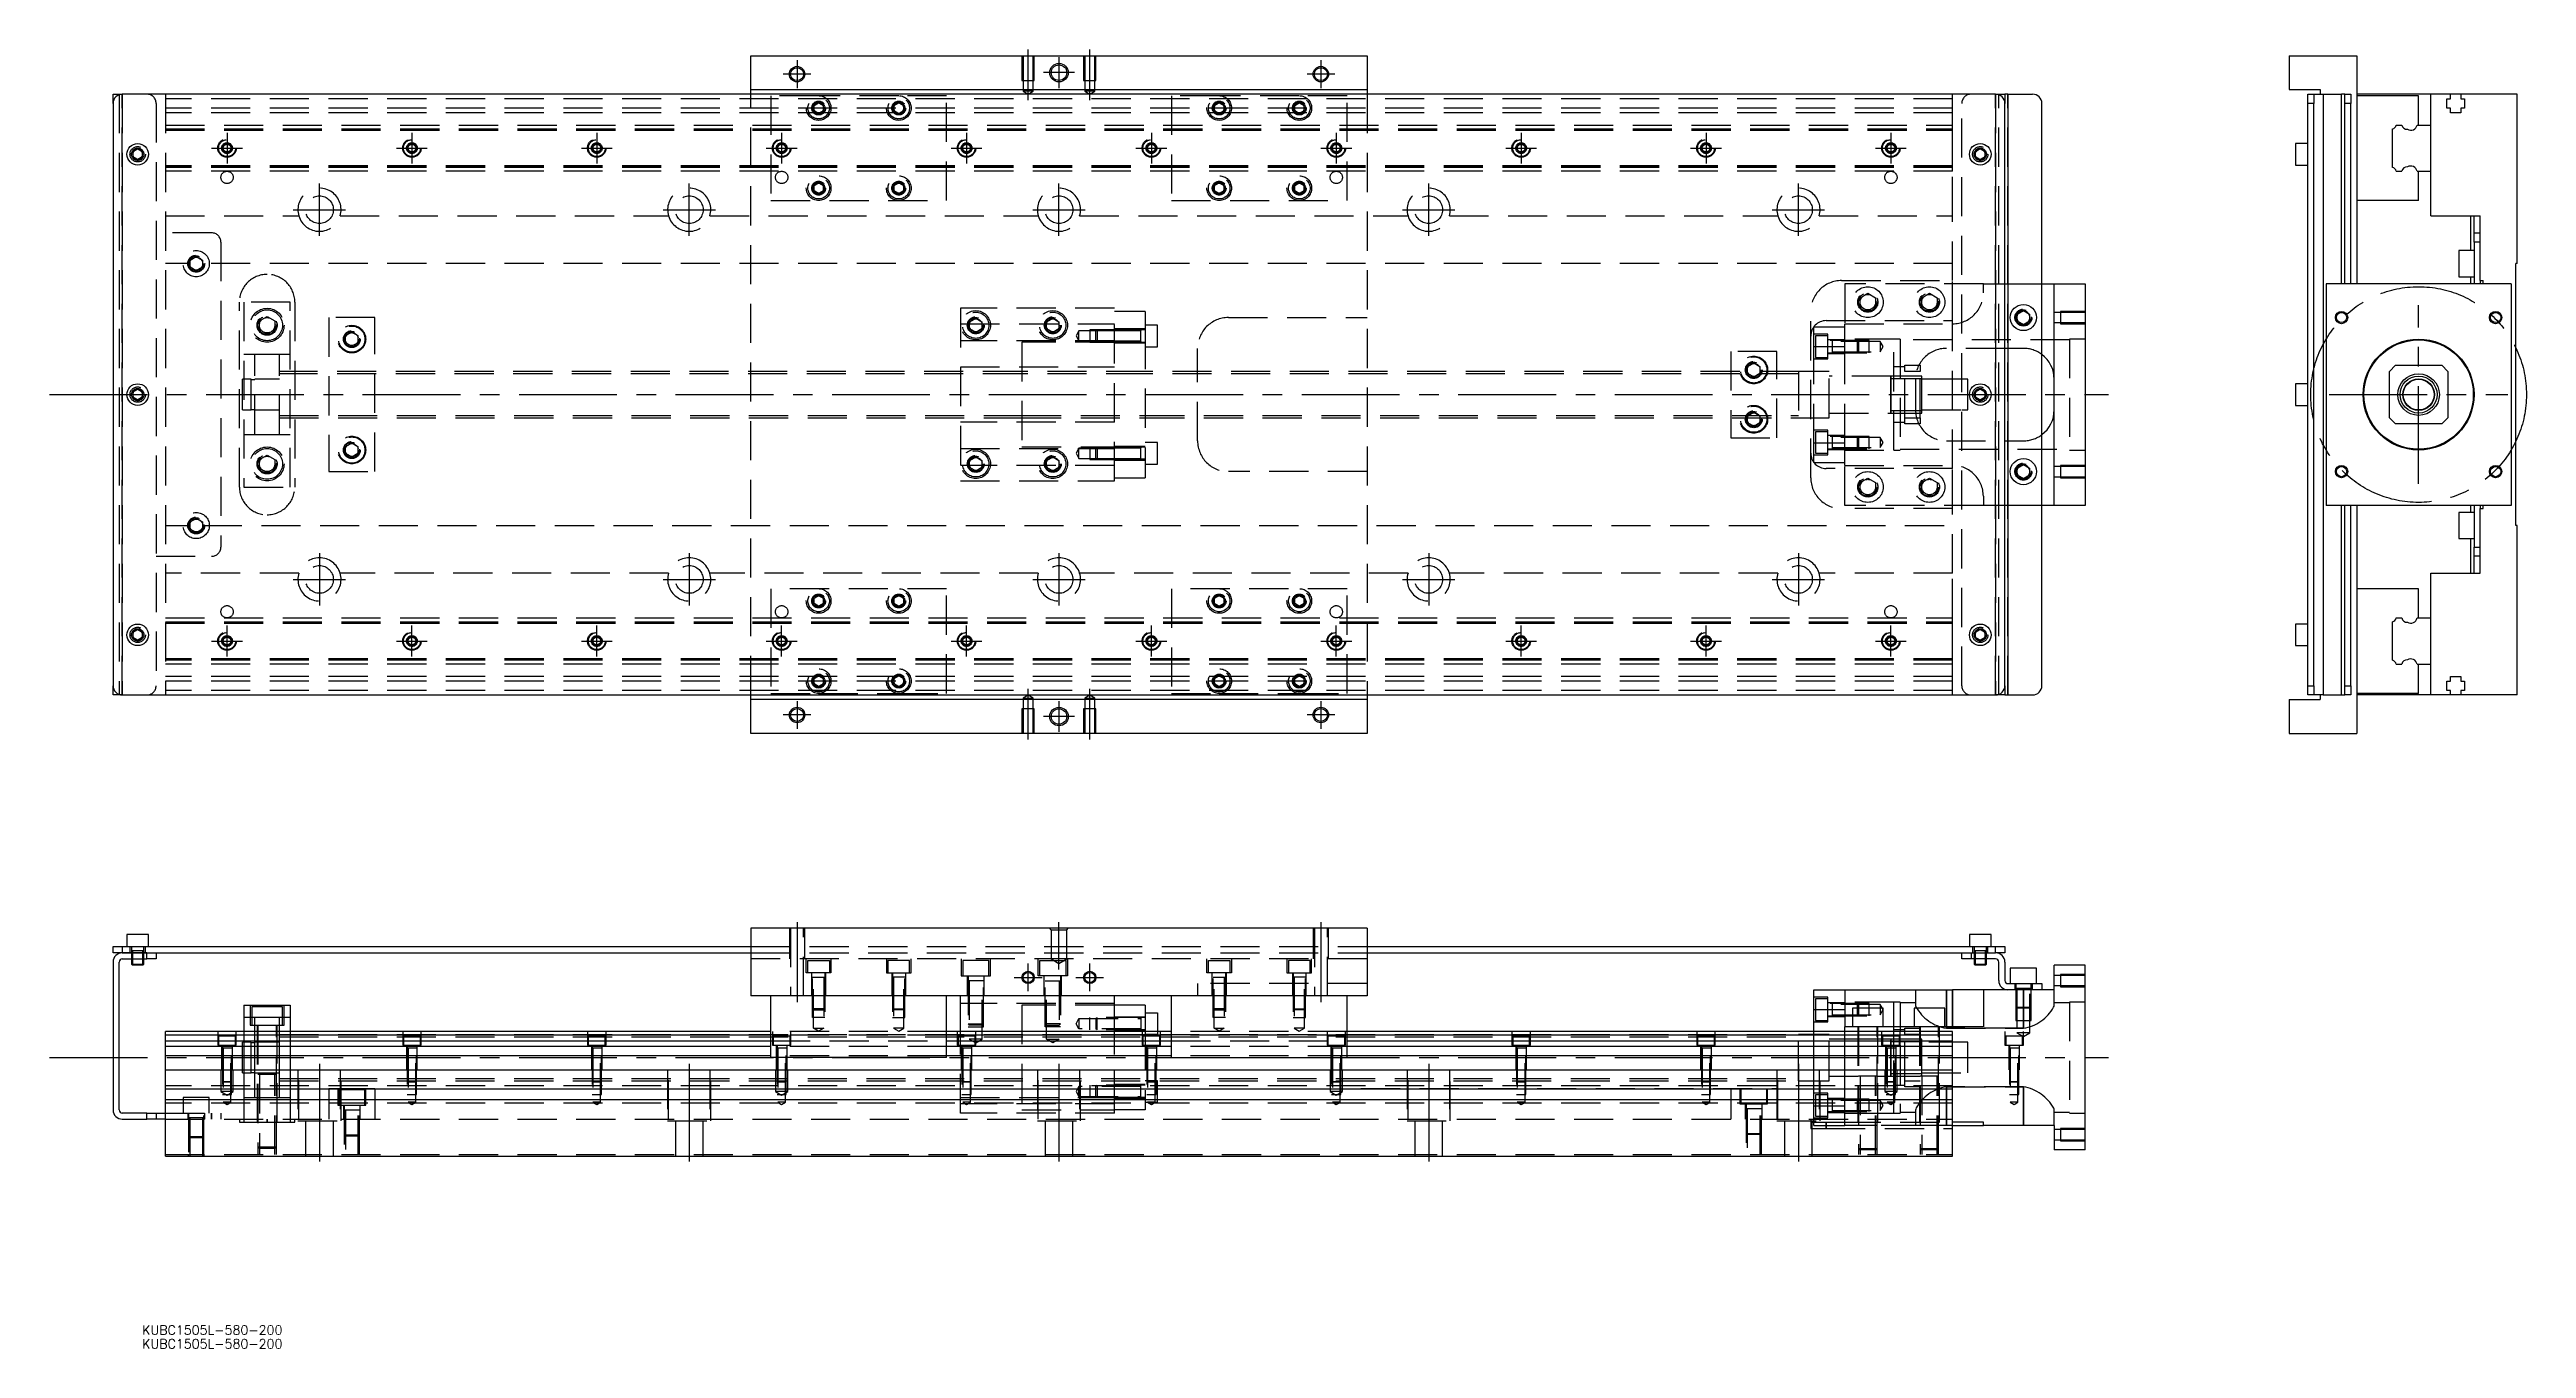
# Model space of a CAD drawing. Extents: x -21 to 783, y -310 to 112.
import ezdxf

# ---------------------------------------------------------------- set-up
doc = ezdxf.new("R2010")
doc.units = 0
doc.linetypes.add('CENTER', pattern=[50.8, 31.75, -6.35, 6.35, -6.35])
doc.linetypes.add('DASHED', pattern=[19.05, 12.7, -6.35])
doc.layers.get('0').update_dxf_attribs({"linetype": 'CONTINUOUS'})
doc.layers.add('CENTER', color=1, linetype='CENTER')
doc.styles.get("Standard").update_dxf_attribs({"font": 'txt.shx', "height": 3, "bigfont": 'bigfont.shx'})

# ---------------------------------------------------------------- blocks, each defined once
blk = doc.blocks.new('*U2')
at = {"color": 7, "linetype": 'CONTINUOUS'}
blk.add_text('KUBC1505L-580-200', height=3, dxfattribs=at).set_placement((9.46, -309.62))
blk = doc.blocks.new('*U3')
at = {"color": 7, "linetype": 'CONTINUOUS'}
blk.add_text('KUBC1505L-580-200', height=3, dxfattribs=at).set_placement((9.46, -305.14))

msp = doc.modelspace()

# ---------------------------------------------------------------- linework, layer by layer
at = {"color": 7, "linetype": 'CONTINUOUS'}
for p, q in [((207, 110), (407, 110)), ((207, 99), (207, 110)), ((407, 110), (407, 99)), ((706.27, 110), (706.27, 99)), ((706.27, 110), (728.27, 110)), ((728.27, 110), (728.27, 36)), ((0, 94.5), (0, 97.5)), ((0, 97.5), (3, 97.5)), ((611, 97.5), (3, 97.5)), ((207, 99), (407, 99)), ((207, 97.5), (207, 99)), ((407, 99), (407, 97.5)), ((611, 97.5), (614, 97.5)), ((614, 97.5), (614, 94.5)), ((615, 97.5), (614, 97.5)), ((615, 97.5), (615, -97.5)), ((615, 97.5), (623, 97.5)), ((706.27, 99), (716.27, 99)), ((712.27, 97.5), (714.27, 97.5)), ((712.27, 94.5), (712.27, 97.5)), ((714.27, 97.5), (717.27, 97.5)), ((714.27, 97.5), (714.27, 94.5)), ((716.27, 99), (716.27, 97.5)), ((717.27, 97.5), (717.27, -97.5)), ((717.27, 97.5), (723.27, 97.5)), ((723.27, 36), (723.27, 97.5)), ((724.27, 97.5), (723.27, 97.5)), ((724.27, 97.5), (726.27, 97.5)), ((724.27, 94.5), (724.27, 97.5)), ((726.27, 97.5), (726.27, 94.5)), ((752.27, 97.5), (728.27, 97.5)), ((748.27, 97), (728.27, 97)), ((748.27, 87.5), (748.27, 97)), ((752.27, 87.5), (752.27, 97.5)), ((758.57, 97.5), (752.27, 97.5)), ((761.97, 97.5), (758.57, 97.5)), ((758.57, 96), (758.57, 97.5)), ((761.97, 97.5), (761.97, 96)), ((780.27, 97.5), (761.97, 97.5)), ((780.27, 42.5), (780.27, 97.5)), ((0, 94.5), (0, -94.5)), ((614, -94.5), (614, 94.5)), ((626, -94.5), (626, 94.5)), ((714.27, 94.5), (712.27, 94.5)), ((712.27, -94.5), (712.27, 94.5)), ((714.27, -94.5), (714.27, 94.5)), ((726.27, 94.5), (724.27, 94.5)), ((724.27, 36), (724.27, 94.5)), ((726.27, 36), (726.27, 94.5)), ((757.42, 96), (758.57, 96)), ((757.42, 93), (757.42, 96)), ((758.57, 93), (757.42, 93)), ((758.57, 91.5), (758.57, 93)), ((761.97, 91.5), (758.57, 91.5)), ((761.97, 96), (763.12, 96)), ((761.97, 93), (761.97, 91.5)), ((763.12, 93), (761.97, 93)), ((763.12, 96), (763.12, 93)), ((708.27, 81.5), (708.27, 78)), ((712.27, 81.5), (708.27, 81.5)), ((739.77, 73.752272), (739.77, 86.247728)), ((741.022272, 87.5), (742.79668, 87.5)), ((747.747372, 87.5), (752.27, 87.5)), ((752.27, 72.5), (752.27, 87.5)), ((752.27, 72.5), (752.27, 87.5)), ((6.5, 78.866026), (8, 79.73205)), ((6.5, 77.133974), (6.5, 78.866026)), ((8, 76.26795), (6.5, 77.133974)), ((8, 79.73205), (9.5, 78.866026)), ((9.5, 77.133974), (8, 76.26795)), ((9.5, 78.866026), (9.5, 77.133974)), ((604.5, 78.866026), (606, 79.73205)), ((604.5, 77.133974), (604.5, 78.866026)), ((606, 76.26795), (604.5, 77.133974)), ((606, 79.73205), (607.5, 78.866026)), ((607.5, 77.133974), (606, 76.26795)), ((607.5, 78.866026), (607.5, 77.133974)), ((708.27, 78), (708.27, 74.5)), ((708.27, 74.5), (712.27, 74.5)), ((741.022272, 72.5), (742.79668, 72.5)), ((747.747372, 72.5), (752.27, 72.5)), ((748.27, 63), (748.27, 72.5)), ((752.27, 58), (752.27, 72.5)), ((748.27, 63), (728.27, 63)), ((752.27, 58), (768.27, 58)), ((765.27, 46.75), (765.27, 58)), ((766.27, 52.5), (766.27, 58)), ((768.27, 37), (768.27, 58)), ((766.27, 52.5), (768.27, 52.5)), ((766.27, 49.5), (766.27, 52.5)), ((768.27, 49.5), (766.27, 49.5)), ((766.27, 49.5), (766.27, 36)), ((761.27, 46.75), (761.27, 42.5)), ((766.27, 46.75), (761.27, 46.75)), ((761.27, 42.5), (761.27, 38.25)), ((780.27, 42.5), (779.77, 42.5)), ((779.77, -42.5), (779.77, 42.5)), ((626, 36), (630, 36)), ((630, 36), (640, 36)), ((630, -36), (630, 36)), ((640, 36), (640, -36)), ((778.27, 36), (718.27, 36)), ((718.27, 36), (718.27, -36)), ((761.27, 38.25), (766.27, 38.25)), ((765.27, 36), (765.27, 38.25)), ((768.27, 37), (769.27, 37)), ((768.27, 37), (768.27, 36)), ((769.27, 36), (769.27, 37)), ((778.27, 36), (778.27, -36)), ((618, 26.1547), (620, 27.309402)), ((618, 23.8453), (618, 26.1547)), ((620, 27.309402), (622, 26.1547)), ((622, 26.1547), (622, 23.8453)), ((620, 22.690598), (618, 23.8453)), ((622, 23.8453), (620, 22.690598)), ((740.77, 9.5), (738.77, 7.5)), ((740.77, 9.5), (755.77, 9.5)), ((757.77, 7.5), (755.77, 9.5)), ((6.5, 0.866026), (8, 1.73205)), ((6.5, -0.866026), (6.5, 0.866026)), ((8, 1.73205), (9.5, 0.866026)), ((9.5, 0.866026), (9.5, -0.866026)), ((604.5, 0.866026), (606, 1.73205)), ((604.5, -0.866026), (604.5, 0.866026)), ((606, 1.73205), (607.5, 0.866026)), ((607.5, 0.866026), (607.5, -0.866026)), ((708.27, 3.5), (708.27, 0)), ((712.27, 3.5), (708.27, 3.5)), ((708.27, 0), (708.27, -3.5)), ((738.77, -7.5), (738.77, 7.5)), ((757.77, 7.5), (757.77, -7.5)), ((8, -1.73205), (6.5, -0.866026)), ((9.5, -0.866026), (8, -1.73205)), ((606, -1.73205), (604.5, -0.866026)), ((607.5, -0.866026), (606, -1.73205)), ((708.27, -3.5), (712.27, -3.5)), ((738.77, -7.5), (740.77, -9.5)), ((755.77, -9.5), (757.77, -7.5)), ((755.77, -9.5), (740.77, -9.5)), ((618, -23.8453), (620, -22.690598)), ((618, -26.1547), (618, -23.8453)), ((620, -22.690598), (622, -23.8453)), ((622, -23.8453), (622, -26.1547)), ((620, -27.309402), (618, -26.1547)), ((622, -26.1547), (620, -27.309402)), ((630, -36), (626, -36)), ((640, -36), (630, -36)), ((778.27, -36), (718.27, -36)), ((723.27, -97.5), (723.27, -36)), ((724.27, -94.5), (724.27, -36)), ((726.27, -94.5), (726.27, -36)), ((728.27, -36), (728.27, -110)), ((761.27, -38.25), (761.27, -42.5)), ((766.27, -38.25), (761.27, -38.25)), ((765.27, -38.25), (765.27, -36)), ((766.27, -36), (766.27, -49.5)), ((768.27, -36), (768.27, -37)), ((768.27, -58), (768.27, -37)), ((768.27, -37), (769.27, -37)), ((769.27, -37), (769.27, -36)), ((761.27, -42.5), (761.27, -46.75)), ((761.27, -46.75), (766.27, -46.75)), ((765.27, -58), (765.27, -46.75)), ((780.27, -42.5), (779.77, -42.5)), ((780.27, -97.5), (780.27, -42.5)), ((766.27, -52.5), (766.27, -49.5)), ((766.27, -49.5), (768.27, -49.5)), ((768.27, -52.5), (766.27, -52.5)), ((766.27, -58), (766.27, -52.5)), ((748.27, -63), (728.27, -63)), ((748.27, -72.5), (748.27, -63)), ((752.27, -72.5), (752.27, -58)), ((752.27, -58), (768.27, -58)), ((6.5, -77.133974), (8, -76.26795)), ((6.5, -78.866026), (6.5, -77.133974)), ((8, -79.73205), (6.5, -78.866026)), ((8, -76.26795), (9.5, -77.133974)), ((9.5, -78.866026), (8, -79.73205)), ((9.5, -77.133974), (9.5, -78.866026)), ((604.5, -77.133974), (606, -76.26795)), ((604.5, -78.866026), (604.5, -77.133974)), ((606, -79.73205), (604.5, -78.866026)), ((606, -76.26795), (607.5, -77.133974)), ((607.5, -78.866026), (606, -79.73205)), ((607.5, -77.133974), (607.5, -78.866026)), ((708.27, -74.5), (708.27, -78)), ((712.27, -74.5), (708.27, -74.5)), ((708.27, -78), (708.27, -81.5)), ((739.77, -86.247728), (739.77, -73.752272)), ((741.022272, -72.5), (742.79668, -72.5)), ((747.747372, -72.5), (752.27, -72.5)), ((752.27, -87.5), (752.27, -72.5)), ((752.27, -87.5), (752.27, -72.5)), ((708.27, -81.5), (712.27, -81.5)), ((741.022272, -87.5), (742.79668, -87.5)), ((747.747372, -87.5), (752.27, -87.5)), ((748.27, -97), (748.27, -87.5)), ((752.27, -97.5), (752.27, -87.5)), ((0, -97.5), (0, -94.5)), ((614, -94.5), (614, -97.5)), ((712.27, -94.5), (714.27, -94.5)), ((712.27, -97.5), (712.27, -94.5)), ((714.27, -94.5), (714.27, -97.5)), ((724.27, -94.5), (726.27, -94.5)), ((724.27, -97.5), (724.27, -94.5)), ((726.27, -94.5), (726.27, -97.5)), ((757.42, -93), (758.57, -93)), ((757.42, -96), (757.42, -93)), ((758.57, -96), (757.42, -96)), ((758.57, -91.5), (761.97, -91.5)), ((758.57, -93), (758.57, -91.5)), ((758.57, -97.5), (758.57, -96)), ((761.97, -91.5), (761.97, -93)), ((761.97, -93), (763.12, -93)), ((761.97, -96), (761.97, -97.5)), ((763.12, -96), (761.97, -96)), ((763.12, -93), (763.12, -96)), ((3, -97.5), (0, -97.5)), ((3, -97.5), (611, -97.5)), ((207, -99), (207, -97.5)), ((207, -110), (207, -99)), ((407, -99), (207, -99)), ((407, -97.5), (407, -99)), ((407, -99), (407, -110)), ((614, -97.5), (611, -97.5)), ((614, -97.5), (615, -97.5)), ((615, -97.5), (623, -97.5)), ((706.27, -99), (716.27, -99)), ((706.27, -99), (706.27, -110)), ((714.27, -97.5), (712.27, -97.5)), ((717.27, -97.5), (714.27, -97.5)), ((716.27, -97.5), (716.27, -99)), ((717.27, -97.5), (723.27, -97.5)), ((723.27, -97.5), (724.27, -97.5)), ((726.27, -97.5), (724.27, -97.5)), ((748.27, -97), (728.27, -97)), ((752.27, -97.5), (728.27, -97.5)), ((758.57, -97.5), (752.27, -97.5)), ((761.97, -97.5), (758.57, -97.5)), ((780.27, -97.5), (761.97, -97.5)), ((407, -110), (207, -110)), ((706.27, -110), (728.27, -110)), ((11.5, -175.2), (4.5, -175.2)), ((4.5, -175.2), (4.5, -179.2)), ((11.5, -179.2), (11.5, -175.2)), ((207, -173.2), (207, -195.2)), ((407, -173.2), (207, -173.2)), ((407, -173.2), (407, -195.2)), ((609.5, -175.199332), (602.5, -175.199332)), ((602.5, -175.199332), (602.5, -179.199332)), ((609.5, -179.199332), (609.5, -175.199332)), ((0, -181.2), (0, -179.2)), ((0, -179.2), (3, -179.2)), ((3, -181.2), (0, -181.2)), ((0, -184.2), (0, -232.2)), ((2, -232.2), (2, -184.2)), ((3, -179.2), (3, -181.2)), ((3, -179.2), (207, -179.2)), ((3, -181.2), (11, -181.2)), ((11, -181.2), (3, -181.2)), ((3, -183.2), (11, -183.2)), ((6, -183.2), (6, -184.85)), ((6, -184.85), (10, -184.85)), ((6, -184.85), (6.35, -185.2)), ((6.35, -183.2), (6.35, -185.2)), ((9.65, -185.2), (9.65, -183.2)), ((9.65, -185.2), (10, -184.85)), ((10, -184.85), (10, -183.2)), ((11, -181.2), (207, -181.2)), ((11, -183.2), (11, -181.2)), ((14, -183.2), (11, -183.2)), ((14, -181.2), (14, -183.2)), ((407, -179.2), (611, -179.2)), ((407, -181.2), (603, -181.2)), ((600, -183.199332), (600, -181.199332)), ((603, -183.199332), (600, -183.199332)), ((603, -181.199332), (603, -183.199332)), ((603, -181.199332), (611, -181.199332)), ((603, -181.199332), (611, -181.199332)), ((611, -183.199332), (603, -183.199332)), ((604, -183.199332), (604, -184.849332)), ((604, -184.849332), (608, -184.849332)), ((604, -184.849332), (604.35, -185.199332)), ((604.35, -183.199332), (604.35, -185.199332)), ((607.65, -185.199332), (607.65, -183.199332)), ((607.65, -185.199332), (608, -184.849332)), ((608, -184.849332), (608, -183.199332)), ((611, -181.199332), (611, -179.199332)), ((611, -179.199332), (614, -179.199332)), ((614, -181.199332), (611, -181.199332)), ((612, -190.199332), (612, -184.199332)), ((614, -179.199332), (614, -181.199332)), ((614, -184.199332), (614, -190.199332)), ((9.65, -185.2), (6.35, -185.2)), ((607.65, -185.199332), (604.35, -185.199332)), ((615, -191.199332), (623, -191.199332)), ((624.25, -186.199332), (615.75, -186.199332)), ((615.75, -186.199332), (615.75, -191.199332)), ((623, -193.199332), (623, -191.199332)), ((623, -191.199332), (626, -191.199332)), ((624.25, -191.199332), (624.25, -186.199332)), ((626, -191.199332), (626, -193.199332)), ((630, -193.199332), (630, -185.199332)), ((640, -185.199332), (630, -185.199332)), ((640, -245.199332), (640, -185.199332)), ((42.5, -198.2), (57.5, -198.2)), ((42.5, -198.2), (42.5, -206.7)), ((57.5, -198.2), (57.5, -206.7)), ((407, -195.2), (207, -195.2)), ((213.5, -215.2), (213.5, -195.2)), ((270.5, -215.2), (270.5, -195.2)), ((275, -206.7), (275, -195.2)), ((325, -206.7), (325, -195.2)), ((335, -198.2), (325, -198.2)), ((332.35, -198.2), (332, -198.2)), ((335, -198.2), (335, -206.7)), ((335, -200.7), (339, -200.7)), ((339, -200.7), (339, -206.7)), ((343.5, -215.2), (343.5, -195.2)), ((400.5, -215.2), (400.5, -195.2)), ((552, -199.546856), (552, -193.199332)), ((552, -193.199332), (562, -193.199332)), ((552, -199.546856), (562, -199.546856)), ((552, -206.699332), (552, -199.546856)), ((562, -193.199332), (562, -205.199332)), ((562, -193.199332), (597, -193.199332)), ((574.5, -199.199332), (564.5, -199.199332)), ((564.5, -199.199332), (564.5, -205.199332)), ((574.5, -205.199332), (574.5, -199.199332)), ((594.5, -199.199332), (584.5, -199.199332)), ((584.5, -199.199332), (584.5, -205.199332)), ((594.5, -205.199332), (594.5, -199.199332)), ((597, -205.199332), (597, -193.199332)), ((607, -193.199332), (597, -193.199332)), ((607, -193.199332), (607, -205.199332)), ((615, -193.199332), (607, -193.199332)), ((623, -193.199332), (615, -193.199332)), ((626, -193.199332), (623, -193.199332)), ((630, -193.199332), (626, -193.199332)), ((213.5, -206.7), (17, -206.7)), ((17, -247.2), (17, -206.7)), ((213.5, -207.952272), (17, -207.952272)), ((343.5, -206.7), (270.5, -206.7)), ((343.5, -207.952272), (270.5, -207.952272)), ((597, -206.7), (400.5, -206.7)), ((597, -207.952272), (400.5, -207.952272)), ((562, -206.699332), (562, -205.199332)), ((607, -205.199332), (562, -205.199332)), ((597, -247.199332), (597, -206.699332)), ((17, -209.72668), (213.5, -209.72668)), ((213.5, -211.623076), (17, -211.623076)), ((213.5, -214.677372), (17, -214.677372)), ((270.5, -215.2), (213.5, -215.2)), ((270.5, -209.72668), (343.5, -209.72668)), ((343.5, -211.623076), (270.5, -211.623076)), ((343.5, -214.677372), (270.5, -214.677372)), ((343.5, -215.2), (400.5, -215.2)), ((400.5, -209.72668), (597, -209.72668)), ((597, -211.623076), (400.5, -211.623076)), ((597, -214.677372), (400.5, -214.677372)), ((577, -214.999278), (577, -209.499332)), ((578, -210.074332), (577, -210.074332)), ((577, -221.199338), (577, -214.999278)), ((579.75, -210.074332), (578, -210.074332)), ((581.5, -210.074332), (579.75, -210.074332)), ((586.5, -210.074332), (581.5, -210.074332)), ((587, -210.074332), (586.5, -210.074332)), ((17, -219.2), (597, -219.2)), ((53.000006, -220.7), (46.999994, -220.7)), ((53.000006, -220.7), (46.999994, -220.7)), ((577, -220.324332), (587, -220.324332)), ((597, -225.5), (17, -225.5)), ((597, -228.9), (17, -228.9)), ((11, -233.2), (3, -233.2)), ((3, -235.2), (11, -235.2)), ((11, -235.2), (11, -233.2)), ((11, -233.2), (14, -233.2)), ((14, -235.2), (11, -235.2)), ((14, -233.2), (14, -235.2)), ((14, -233.2), (17, -233.2)), ((17, -235.2), (14, -235.2)), ((607, -236.199332), (597, -236.199332)), ((597, -237.199332), (607, -237.199332)), ((607, -237.199332), (607, -236.199332)), ((630, -237.199332), (607, -237.199332)), ((630, -237.199332), (630, -245.199332)), ((17, -247.2), (597, -247.2)), ((640, -245.199332), (630, -245.199332))]:
    msp.add_line(p, q, dxfattribs=at)
at = {"color": 3, "linetype": 'DASHED'}
for p, q in [((295.000006, 110), (295.000006, 102)), ((295.35, 110), (295.35, 102)), ((298.65, 102), (298.65, 110)), ((298.999994, 102), (298.999994, 110)), ((315.000006, 110), (315.000006, 102)), ((315.35, 110), (315.35, 102)), ((318.65, 102), (318.65, 110)), ((318.999994, 102), (318.999994, 110)), ((2, 97.5), (2, -97.5)), ((3, 97.5), (3, -97.5)), ((3, -97.5), (3, 97.5)), ((3, -97.5), (3, 97.5)), ((3, 97.5), (3, -97.5)), ((17, 97.5), (17, -97.5)), ((207, -97.5), (207, 97.5)), ((229, 97), (213.5, 97)), ((213.5, 97), (213.5, 63)), ((255, 97), (229, 97)), ((270.5, 97), (255, 97)), ((270.5, 63), (270.5, 97)), ((295.000006, 102), (298.999994, 102)), ((295.35, 102), (295.35, 98.5)), ((297, 98.5), (295.35, 98.5)), ((295.35, 98.5), (297, 97.547372)), ((298.65, 98.5), (297, 98.5)), ((297, 97.547372), (298.65, 98.5)), ((298.65, 98.5), (298.65, 102)), ((315.000006, 102), (318.999994, 102)), ((315.35, 102), (315.35, 98.5)), ((317, 98.5), (315.35, 98.5)), ((315.35, 98.5), (317, 97.547372)), ((318.65, 98.5), (317, 98.5)), ((317, 97.547372), (318.65, 98.5)), ((318.65, 98.5), (318.65, 102)), ((359, 97), (343.5, 97)), ((343.5, 97), (343.5, 63)), ((385, 97), (359, 97)), ((400.5, 97), (385, 97)), ((400.5, 63), (400.5, 97)), ((407, 97.5), (407, -97.5)), ((597, 87.5), (597, 97.5)), ((611, -97.5), (611, 97.5)), ((611, 97.5), (611, -97.5)), ((612, -97.5), (612, 97.5)), ((615, -97.5), (615, 97.5)), ((14, 94.5), (14, -94.5)), ((597, 96), (17, 96)), ((597, 93), (17, 93)), ((597, 91.5), (17, 91.5)), ((227.5, 93.866026), (229, 94.73205)), ((227.5, 92.133974), (227.5, 93.866026)), ((229, 91.26795), (227.5, 92.133974)), ((229, 94.73205), (230.5, 93.866026)), ((230.5, 92.133974), (229, 91.26795)), ((230.5, 93.866026), (230.5, 92.133974)), ((230.973226, 93.326156), (231, 93)), ((253.5, 93.866026), (255, 94.73205)), ((253.5, 92.133974), (253.5, 93.866026)), ((255, 91.26795), (253.5, 92.133974)), ((255, 94.73205), (256.5, 93.866026)), ((256.5, 92.133974), (255, 91.26795)), ((256.5, 93.866026), (256.5, 92.133974)), ((256.973226, 93.326156), (257, 93)), ((357.5, 93.866026), (359, 94.73205)), ((357.5, 92.133974), (357.5, 93.866026)), ((359, 91.26795), (357.5, 92.133974)), ((359, 94.73205), (360.5, 93.866026)), ((360.5, 92.133974), (359, 91.26795)), ((360.5, 93.866026), (360.5, 92.133974)), ((360.973226, 93.326156), (361, 93)), ((383, 93), (383.030168, 93.346066)), ((383.5, 93.866026), (385, 94.73205)), ((383.5, 92.133974), (383.5, 93.866026)), ((385, 91.26795), (383.5, 92.133974)), ((385, 94.73205), (386.5, 93.866026)), ((386.5, 92.133974), (385, 91.26795)), ((386.5, 93.866026), (386.5, 92.133974)), ((600, -94.5), (600, 94.5)), ((17, 87.5), (597, 87.5)), ((17, 86.247728), (597, 86.247728)), ((17, 86.1147), (597, 86.1147)), ((17, 86.1), (597, 86.1)), ((17, 85.8), (597, 85.8)), ((35.75, 80.721688), (37, 81.443376)), ((35.75, 79.278312), (35.75, 80.721688)), ((37, 81.443376), (38.25, 80.721688)), ((38.25, 80.721688), (38.25, 79.278312)), ((95.75, 80.721688), (97, 81.443376)), ((95.75, 79.278312), (95.75, 80.721688)), ((97, 81.443376), (98.25, 80.721688)), ((98.25, 80.721688), (98.25, 79.278312)), ((155.75, 80.721688), (157, 81.443376)), ((155.75, 79.278312), (155.75, 80.721688)), ((157, 81.443376), (158.25, 80.721688)), ((158.25, 80.721688), (158.25, 79.278312)), ((215.75, 80.721688), (217, 81.443376)), ((215.75, 79.278312), (215.75, 80.721688)), ((217, 81.443376), (218.25, 80.721688)), ((218.25, 80.721688), (218.25, 79.278312)), ((275.75, 80.721688), (277, 81.443376)), ((275.75, 79.278312), (275.75, 80.721688)), ((277, 81.443376), (278.25, 80.721688)), ((278.25, 80.721688), (278.25, 79.278312)), ((335.75, 80.721688), (337, 81.443376)), ((335.75, 79.278312), (335.75, 80.721688)), ((337, 81.443376), (338.25, 80.721688)), ((338.25, 80.721688), (338.25, 79.278312)), ((395.75, 80.721688), (397, 81.443376)), ((395.75, 79.278312), (395.75, 80.721688)), ((397, 81.443376), (398.25, 80.721688)), ((398.25, 80.721688), (398.25, 79.278312)), ((455.75, 80.721688), (457, 81.443376)), ((455.75, 79.278312), (455.75, 80.721688)), ((457, 81.443376), (458.25, 80.721688)), ((458.25, 80.721688), (458.25, 79.278312)), ((515.75, 80.721688), (517, 81.443376)), ((515.75, 79.278312), (515.75, 80.721688)), ((517, 81.443376), (518.25, 80.721688)), ((518.25, 80.721688), (518.25, 79.278312)), ((575.75, 80.721688), (577, 81.443376)), ((575.75, 79.278312), (575.75, 80.721688)), ((577, 81.443376), (578.25, 80.721688)), ((578.25, 80.721688), (578.25, 79.278312)), ((597, 86.247728), (597, 87.5)), ((597, 73.752272), (597, 86.247728)), ((6, 78), (6.030168, 78.346066)), ((597, 74.2), (17, 74.2)), ((597, 73.9), (17, 73.9)), ((597, 73.8853), (17, 73.8853)), ((597, 73.752272), (17, 73.752272)), ((597, 72.5), (17, 72.5)), ((35.5, 80), (35.516134, 80.21941)), ((37, 78.556624), (35.75, 79.278312)), ((38.25, 79.278312), (37, 78.556624)), ((97, 78.556624), (95.75, 79.278312)), ((98.25, 79.278312), (97, 78.556624)), ((98.477374, 80.25955), (98.5, 80)), ((155.5, 80), (155.516134, 80.21941)), ((157, 78.556624), (155.75, 79.278312)), ((158.25, 79.278312), (157, 78.556624)), ((215.5, 80), (215.52041, 80.24661)), ((217, 78.556624), (215.75, 79.278312)), ((218.25, 79.278312), (217, 78.556624)), ((275.5, 80), (275.516134, 80.21941)), ((277, 78.556624), (275.75, 79.278312)), ((278.25, 79.278312), (277, 78.556624)), ((335.5, 80), (335.52041, 80.24661)), ((337, 78.556624), (335.75, 79.278312)), ((338.25, 79.278312), (337, 78.556624)), ((395.5, 80), (395.516134, 80.21941)), ((397, 78.556624), (395.75, 79.278312)), ((398.25, 79.278312), (397, 78.556624)), ((455.5, 80), (455.52041, 80.24661)), ((457, 78.556624), (455.75, 79.278312)), ((458.25, 79.278312), (457, 78.556624)), ((517, 78.556624), (515.75, 79.278312)), ((518.25, 79.278312), (517, 78.556624)), ((518.477374, 80.25955), (518.5, 80)), ((577, 78.556624), (575.75, 79.278312)), ((578.25, 79.278312), (577, 78.556624)), ((578.477374, 80.25955), (578.5, 80)), ((597, 72.5), (597, 73.752272)), ((597, 58), (597, 72.5)), ((607.973226, 78.326156), (608, 78)), ((227, 67), (227.030168, 67.346066)), ((227.5, 67.866026), (229, 68.73205)), ((227.5, 66.133974), (227.5, 67.866026)), ((229, 65.26795), (227.5, 66.133974)), ((229, 68.73205), (230.5, 67.866026)), ((230.5, 66.133974), (229, 65.26795)), ((230.5, 67.866026), (230.5, 66.133974)), ((253, 67), (253.023172, 67.30356)), ((253.5, 67.866026), (255, 68.73205)), ((253.5, 66.133974), (253.5, 67.866026)), ((255, 65.26795), (253.5, 66.133974)), ((255, 68.73205), (256.5, 67.866026)), ((256.5, 66.133974), (255, 65.26795)), ((256.5, 67.866026), (256.5, 66.133974)), ((357.5, 67.866026), (359, 68.73205)), ((357.5, 66.133974), (357.5, 67.866026)), ((359, 65.26795), (357.5, 66.133974)), ((359, 68.73205), (360.5, 67.866026)), ((360.5, 66.133974), (359, 65.26795)), ((360.5, 67.866026), (360.5, 66.133974)), ((360.973226, 67.326156), (361, 67)), ((383, 67), (383.030168, 67.346066)), ((383.5, 67.866026), (385, 68.73205)), ((383.5, 66.133974), (383.5, 67.866026)), ((385, 65.26795), (383.5, 66.133974)), ((385, 68.73205), (386.5, 67.866026)), ((386.5, 66.133974), (385, 65.26795)), ((386.5, 67.866026), (386.5, 66.133974)), ((17, 58), (60.291796, 58)), ((73.708204, 58), (180.291796, 58)), ((193.708204, 58), (300.291796, 58)), ((213.5, 63), (270.5, 63)), ((313.708204, 58), (420.291796, 58)), ((343.5, 63), (400.5, 63)), ((433.708204, 58), (540.291796, 58)), ((553.708204, 58), (597, 58)), ((597, 37), (597, 58)), ((32, 52.5), (14, 52.5)), ((35, 49.5), (35, -49.5)), ((24.9, 42.5), (17, 42.5)), ((24.5, 42.5), (24.534018, 42.911016)), ((25, 43.6547), (27, 44.809402)), ((25, 41.3453), (25, 43.6547)), ((27, 40.190598), (25, 41.3453)), ((27, 44.809402), (29, 43.6547)), ((29, 41.3453), (27, 40.190598)), ((29, 43.6547), (29, 41.3453)), ((597, 42.5), (29.1, 42.5)), ((561, 37), (597, 37)), ((562, 36), (562, 23)), ((607, 36), (562, 36)), ((567, 31.443376), (569.5, 32.886752)), ((569.5, 32.886752), (572, 31.443376)), ((587, 31.443376), (589.5, 32.886752)), ((589.5, 32.886752), (592, 31.443376)), ((597, 24), (597, 37)), ((607, 33), (607, 36)), ((607, 36), (614, 36)), ((614, 36), (626, 36)), ((41, -30), (41, 30)), ((42.5, 30), (42.5, -30)), ((57.5, 30), (42.5, 30)), ((47.5, 23.943376), (50, 25.386752)), ((50, 25.386752), (52.5, 23.943376)), ((57.5, -30), (57.5, 30)), ((59, 30), (59, -30)), ((85, 25), (70, 25)), ((70, 25), (70, -25)), ((85, -25), (85, 25)), ((275, 28), (275, -28)), ((325, 28), (275, 28)), ((278, 23.6547), (280, 24.809402)), ((280, 24.809402), (282, 23.6547)), ((303, 23.6547), (305, 24.809402)), ((305, 24.809402), (307, 23.6547)), ((325, -28), (325, 28)), ((335, 27), (325, 27)), ((335, 27), (335, 20.976176)), ((362, 25), (407, 25)), ((551, -27), (551, 27)), ((567, 28.556624), (567, 31.443376)), ((569.5, 27.113248), (567, 28.556624)), ((572, 28.556624), (569.5, 27.113248)), ((572, 31.443376), (572, 28.556624)), ((572.477798, 30.364306), (572.5, 30)), ((587, 28.556624), (587, 31.443376)), ((589.5, 27.113248), (587, 28.556624)), ((592, 28.556624), (589.5, 27.113248)), ((592, 31.443376), (592, 28.556624)), ((592.477798, 30.364306), (592.5, 30)), ((622.483582, 25.286038), (622.5, 25)), ((632, 26.65), (630, 26.65)), ((632, 26.999994), (632, 23.000006)), ((640, 26.999994), (632, 26.999994)), ((640, 26.65), (632, 26.65)), ((47.5, 21.056624), (47.5, 23.943376)), ((50, 19.613248), (47.5, 21.056624)), ((52.5, 21.056624), (50, 19.613248)), ((52.5, 23.943376), (52.5, 21.056624)), ((52.977798, 22.864306), (53, 22.5)), ((75.5, 19.1547), (77.5, 20.309402)), ((75.5, 16.8453), (75.5, 19.1547)), ((77.5, 15.690598), (75.5, 16.8453)), ((77.5, 20.309402), (79.5, 19.1547)), ((79.5, 16.8453), (77.5, 15.690598)), ((79.5, 19.1547), (79.5, 16.8453)), ((79.983582, 18.286038), (80, 18)), ((275, 23), (325, 23)), ((325, 17.5), (275, 17.5)), ((278, 21.3453), (278, 23.6547)), ((280, 20.190598), (278, 21.3453)), ((282, 21.3453), (280, 20.190598)), ((282, 23.6547), (282, 21.3453)), ((282.483582, 22.786038), (282.5, 22.5)), ((295, 17), (295, -17)), ((325, 17), (295, 17)), ((302.5, 22.5), (302.52689, 22.865682)), ((303, 21.3453), (303, 23.6547)), ((305, 20.190598), (303, 21.3453)), ((307, 21.3453), (305, 20.190598)), ((307, 23.6547), (307, 21.3453)), ((313.5, 20.702558), (312.547372, 19.052558)), ((312.547372, 19.052558), (313.5, 17.402558)), ((313.5, 17.402558), (313.5, 20.702558)), ((317, 20.702558), (313.5, 20.702558)), ((313.5, 17.402558), (317, 17.402558)), ((317, 21.052554), (317, 17.052564)), ((319.35, 21.052554), (317, 21.052554)), ((319, 20.702558), (317, 20.702558)), ((317, 17.402558), (319, 17.402558)), ((317, 17.052564), (319.35, 17.052564)), ((319.35, 21.052558), (319, 20.702558)), ((319, 17.402558), (319, 20.702558)), ((325, 20.702558), (319, 20.702558)), ((325, 20.702558), (319, 20.702558)), ((319, 17.402558), (325, 17.402558)), ((319, 17.402558), (319.35, 17.052558)), ((319, 17.402558), (325, 17.402558)), ((319.35, 21.052558), (319.35, 17.052558)), ((325, 21.052556), (319.35, 21.052558)), ((325, 21.052554), (319.35, 21.052554)), ((319.35, 17.052564), (325, 17.052564)), ((319.35, 17.052558), (325, 17.052562)), ((335, 21.302558), (325, 21.302558)), ((333.605, 21.052558), (325, 21.052556)), ((335, 20.976176), (325, 20.976176)), ((333.6, 20.702558), (325, 20.702558)), ((325, 17.402558), (333.6, 17.402558)), ((325, 17.052562), (333.605, 17.052558)), ((325, 16.802558), (335, 16.802558)), ((335, 21.052558), (333.595, 21.052558)), ((333.595, 17.052558), (335, 17.052558)), ((333.6, 17.05324), (333.6, 21.052564)), ((333.6, 20.836098), (333.6, 21.052558)), ((333.6, 21.052558), (333.6, 20.835892)), ((333.6, 17.269268), (333.6, 17.052558)), ((333.6, 17.052558), (333.6, 17.26902)), ((333.6, 17.052554), (333.6, 17.05324)), ((339, 22.552558), (335, 22.552558)), ((335, 20.976176), (335, -20.976176)), ((339, 15.552558), (339, 22.552558)), ((552, 22), (562, 22)), ((552, 15.652476), (552, 22)), ((556.5, 19.55635), (552, 19.55635)), ((552.5, 19.05635), (552.5, 12.05635)), ((556.5, 19.05635), (552.5, 19.05635)), ((556, 24), (597, 24)), ((556.5, 11.55635), (556.5, 19.55635)), ((562, 17.80635), (556.5, 17.80635)), ((570, 17.556344), (556.5, 17.556344)), ((557.9, 17.556354), (557.9, 13.556344)), ((573.5, 17.20635), (557.9, 17.20635)), ((562, 15.652476), (562, 23)), ((562, 23), (597, 23)), ((562, 15.652476), (562, 22)), ((578, 18), (562, 18)), ((578, 18), (562, 18)), ((566.15, 13.55635), (566.15, 17.55635)), ((566.5, 17.20635), (566.15, 17.55635)), ((566.5, 17.20635), (566.5, 13.90635)), ((570, 13.556354), (570, 17.556344)), ((573.5, 17.20635), (573.5, 13.90635)), ((574.452628, 15.55635), (573.5, 17.20635)), ((578, -18), (578, 18)), ((580, 18), (578, 18)), ((580, 18), (580, -18)), ((635, 17.75), (580, 17.75)), ((597, -24), (597, 24)), ((630, 23.35), (632, 23.35)), ((632, 23.35), (640, 23.35)), ((632, 23.000006), (640, 23.000006)), ((635, 18), (635, -18)), ((640, 18), (635, 18)), ((46, 13), (42.5, 13)), ((46, -13), (46, 13)), ((54, 13), (46, 13)), ((54, 13), (46, 13)), ((54, -13), (54, 13)), ((57.5, 13), (54, 13)), ((275, 9), (325, 9)), ((335, 15.552558), (339, 15.552558)), ((352, -15), (352, 15)), ((540, 14), (525, 14)), ((525, 14), (525, -14)), ((530, 8), (530.018502, 8.303588)), ((530.5, 9.1547), (532.5, 10.309402)), ((530.5, 6.8453), (530.5, 9.1547)), ((532.5, 10.309402), (534.5, 9.1547)), ((534.5, 9.1547), (534.5, 6.8453)), ((540, -14), (540, 14)), ((552, 15.652476), (562, 15.652476)), ((552, -15.652476), (552, 15.652476)), ((552, 11.55635), (556.5, 11.55635)), ((552.5, 12.05635), (556.5, 12.05635)), ((556.5, 13.556354), (570, 13.556354)), ((556.5, 13.30635), (562, 13.30635)), ((557.9, 13.90635), (573.5, 13.90635)), ((562, -15.652476), (562, 15.652476)), ((562, -15.652476), (562, 15.652476)), ((566.15, 13.55635), (566.5, 13.90635)), ((573.5, 13.90635), (574.452628, 15.55635)), ((581.5, 9), (578, 9)), ((581.5, 9.5), (586.5, 9.5)), ((581.5, 7.5), (581.5, 9.5)), ((586.5, 9.5), (586.5, 7.5)), ((614, 15), (595, 15)), ((620, 15), (614, 15)), ((9.973226, 0.326156), (10, 0)), ((42, -5), (42, 5)), ((44.85, 5), (42, 5)), ((44.85, -5), (44.85, 5)), ((46, 4.8), (44.85, 4.8)), ((54, 5), (46, 5)), ((54, 5), (46, 5)), ((295, 7.5), (54, 7.5)), ((295, 6.75), (54, 6.75)), ((335, 7.5), (295, 7.5)), ((335, 7.499994), (295, 7.499994)), ((335, 6.75), (295, 6.75)), ((335, 6.75), (295, 6.75)), ((547.005, 7.5), (335, 7.5)), ((547, 6.75), (335, 6.75)), ((532.5, 5.690598), (530.5, 6.8453)), ((534.5, 6.8453), (532.5, 5.690598)), ((557, 7.5), (547.005, 7.5)), ((547.005, 7.5), (547.005, -7.5)), ((557, -7.5), (557, 7.5)), ((557, -7.5), (557, 7.5)), ((577.005, 6), (557, 6)), ((576.995, 6), (557, 6)), ((586.5, 6), (576.995, 6)), ((577.005, 6), (576.995, 6)), ((577, -6.000006), (577, 6.000006)), ((577, 5.125), (577, 6.000006)), ((577, 5.325034), (577, 6)), ((577, 6), (577, -6)), ((577, 5.125), (577, -5.125)), ((587, 5.125), (577, 5.125)), ((586.5, 6), (577.005, 6)), ((581.5, -7.5), (581.5, 7.5)), ((586.5, 7.5), (581.5, 7.5)), ((585, 5), (585, -5)), ((586.5, -7.5), (586.5, 7.5)), ((587, 6), (586.5, 6)), ((587, -6), (587, 6)), ((600, 5), (587, 5)), ((602, 5), (600, 5)), ((602, -5), (602, 5)), ((604, 0), (604.023172, 0.30356)), ((42, -5), (44.85, -5)), ((44.85, -4.8), (46, -4.8)), ((46, -5), (54, -5)), ((46, -5), (54, -5)), ((54, -6.75), (295, -6.75)), ((54, -7.5), (295, -7.5)), ((295, -6.75), (335, -6.75)), ((295, -6.75), (335, -6.75)), ((295, -7.499994), (335, -7.499994)), ((295, -7.5), (335, -7.5)), ((335, -6.75), (547, -6.75)), ((335, -7.5), (547.005, -7.5)), ((530.5, -6.8453), (532.5, -5.690598)), ((530.5, -9.1547), (530.5, -6.8453)), ((532.5, -5.690598), (534.5, -6.8453)), ((534.5, -6.8453), (534.5, -9.1547)), ((534.983582, -7.713962), (535, -8)), ((547.005, -7.5), (557, -7.5)), ((557, -6), (577.005, -6)), ((557, -6), (576.995, -6)), ((576.995, -6), (586.5, -6)), ((576.995, -6), (577.005, -6)), ((577, -6.000006), (577, -5.125)), ((577, -5.125), (587, -5.125)), ((577, -6), (577, -5.325218)), ((577.005, -6), (586.5, -6)), ((581.5, -7.5), (586.5, -7.5)), ((581.5, -9.5), (581.5, -7.5)), ((586.5, -6), (587, -6)), ((586.5, -7.5), (586.5, -9.5)), ((587, -5), (600, -5)), ((600, -5), (602, -5)), ((42.5, -13), (46, -13)), ((46, -13), (54, -13)), ((46, -13), (54, -13)), ((54, -13), (57.5, -13)), ((75.5, -16.8453), (77.5, -15.690598)), ((77.5, -15.690598), (79.5, -16.8453)), ((325, -9), (275, -9)), ((339, -15.552558), (335, -15.552558)), ((339, -22.552558), (339, -15.552558)), ((525, -14), (540, -14)), ((532.5, -10.309402), (530.5, -9.1547)), ((534.5, -9.1547), (532.5, -10.309402)), ((556.5, -11.55635), (552, -11.55635)), ((552, -15.652476), (562, -15.652476)), ((552, -22), (552, -15.652476)), ((552.5, -12.05635), (552.5, -19.05635)), ((556.5, -12.05635), (552.5, -12.05635)), ((556.5, -19.55635), (556.5, -11.55635)), ((562, -13.30635), (556.5, -13.30635)), ((570, -13.556354), (556.5, -13.556347)), ((557.9, -13.556344), (557.9, -17.556354)), ((573.5, -13.90635), (557.9, -13.90635)), ((562, -22), (562, -15.652476)), ((562, -23), (562, -15.652476)), ((566.15, -17.55635), (566.15, -13.55635)), ((566.5, -13.90635), (566.15, -13.55635)), ((566.5, -13.90635), (566.5, -17.20635)), ((570, -17.556344), (570, -13.556354)), ((573.5, -13.90635), (573.5, -17.20635)), ((574.452628, -15.55635), (573.5, -13.90635)), ((573.5, -17.20635), (574.452628, -15.55635)), ((578, -9), (581.5, -9)), ((586.5, -9.5), (581.5, -9.5)), ((595, -15), (614, -15)), ((614, -15), (620, -15)), ((47.5, -21.056624), (50, -19.613248)), ((47.5, -23.943376), (47.5, -21.056624)), ((50, -25.386752), (47.5, -23.943376)), ((50, -19.613248), (52.5, -21.056624)), ((52.5, -23.943376), (50, -25.386752)), ((52.5, -21.056624), (52.5, -23.943376)), ((52.977798, -22.135694), (53, -22.5)), ((75.5, -19.1547), (75.5, -16.8453)), ((77.5, -20.309402), (75.5, -19.1547)), ((79.5, -19.1547), (77.5, -20.309402)), ((79.5, -16.8453), (79.5, -19.1547)), ((79.983582, -17.713962), (80, -18)), ((275, -17.5), (325, -17.5)), ((325, -23), (275, -23)), ((277.5, -22.5), (277.534018, -22.088984)), ((278, -21.3453), (280, -20.190598)), ((278, -23.6547), (278, -21.3453)), ((280, -24.809402), (278, -23.6547)), ((280, -20.190598), (282, -21.3453)), ((282, -23.6547), (280, -24.809402)), ((282, -21.3453), (282, -23.6547)), ((295, -17), (325, -17)), ((302.5, -22.5), (302.52689, -22.134318)), ((303, -21.3453), (305, -20.190598)), ((303, -23.6547), (303, -21.3453)), ((305, -24.809402), (303, -23.6547)), ((305, -20.190598), (307, -21.3453)), ((307, -23.6547), (305, -24.809402)), ((307, -21.3453), (307, -23.6547)), ((313.5, -17.402558), (312.547372, -19.052558)), ((312.547372, -19.052558), (313.5, -20.702558)), ((313.5, -20.702558), (313.5, -17.402558)), ((317, -17.402558), (313.5, -17.402558)), ((313.5, -20.702558), (317, -20.702558)), ((317, -17.052564), (317, -21.052554)), ((319.35, -17.052564), (317, -17.052564)), ((319, -17.402558), (317, -17.402558)), ((317, -20.702558), (319, -20.702558)), ((317, -21.052554), (319.35, -21.052554)), ((319.35, -17.052558), (319, -17.402558)), ((319, -20.702558), (319, -17.402558)), ((325, -17.402558), (319, -17.402558)), ((325, -17.402558), (319, -17.402558)), ((319, -20.702558), (325, -20.702558)), ((319, -20.702558), (319.35, -21.052558)), ((319, -20.702558), (325, -20.702558)), ((319.35, -17.052558), (319.35, -21.052558)), ((325, -17.052562), (319.35, -17.052558)), ((325, -17.052564), (319.35, -17.052564)), ((319.35, -21.052554), (325, -21.052554)), ((319.35, -21.052558), (325, -21.052556)), ((335, -16.802558), (325, -16.802558)), ((333.605, -17.052558), (325, -17.052562)), ((333.6, -17.402558), (325, -17.402558)), ((325, -20.702558), (333.6, -20.702558)), ((335, -20.976176), (325, -20.976176)), ((325, -21.052556), (333.605, -21.052558)), ((325, -21.302558), (335, -21.302558)), ((335, -17.052558), (333.595, -17.052558)), ((333.595, -21.052558), (335, -21.052558)), ((333.6, -21.051878), (333.6, -17.052554)), ((333.6, -17.26902), (333.6, -17.052558)), ((333.6, -17.052558), (333.6, -17.269226)), ((333.6, -20.836098), (333.6, -17.26902)), ((333.6, -20.83585), (333.6, -21.052558)), ((333.6, -21.052558), (333.6, -20.836098)), ((333.6, -21.052564), (333.6, -21.051878)), ((335, -20.976176), (335, -27)), ((335, -22.552558), (339, -22.552558)), ((552, -19.55635), (556.5, -19.55635)), ((552, -22), (562, -22)), ((552.5, -19.05635), (556.5, -19.05635)), ((597, -24), (556, -24)), ((556.5, -17.556351), (570, -17.556344)), ((556.5, -17.80635), (562, -17.80635)), ((557.9, -17.20635), (573.5, -17.20635)), ((562, -18), (578, -18)), ((562, -18), (578, -18)), ((562, -23), (597, -23)), ((562, -36), (562, -23)), ((566.15, -17.55635), (566.5, -17.20635)), ((578, -18), (580, -18)), ((580, -17.75), (635, -17.75)), ((597, -37), (597, -24)), ((632, -23.35), (630, -23.35)), ((632, -23.000006), (632, -26.999994)), ((640, -23.000006), (632, -23.000006)), ((640, -23.35), (632, -23.35)), ((635, -18), (640, -18)), ((42.5, -30), (57.5, -30)), ((70, -25), (85, -25)), ((275, -28), (325, -28)), ((325, -27), (335, -27)), ((407, -25), (362, -25)), ((566.5, -30), (566.520026, -29.653944)), ((567, -28.556624), (569.5, -27.113248)), ((567, -31.443376), (567, -28.556624)), ((569.5, -32.886752), (567, -31.443376)), ((569.5, -27.113248), (572, -28.556624)), ((572, -31.443376), (569.5, -32.886752)), ((572, -28.556624), (572, -31.443376)), ((586.5, -30), (586.520026, -29.653944)), ((587, -28.556624), (589.5, -27.113248)), ((587, -31.443376), (587, -28.556624)), ((589.5, -32.886752), (587, -31.443376)), ((589.5, -27.113248), (592, -28.556624)), ((592, -31.443376), (589.5, -32.886752)), ((592, -28.556624), (592, -31.443376)), ((622.483582, -24.713962), (622.5, -25)), ((630, -26.65), (632, -26.65)), ((632, -26.65), (640, -26.65)), ((632, -26.999994), (640, -26.999994)), ((25, -41.3453), (27, -40.190598)), ((27, -40.190598), (29, -41.3453)), ((597, -37), (561, -37)), ((607, -36), (562, -36)), ((597, -58), (597, -37)), ((607, -33), (607, -36)), ((614, -36), (607, -36)), ((626, -36), (614, -36)), ((17, -42.5), (24.9, -42.5)), ((25, -43.6547), (25, -41.3453)), ((27, -44.809402), (25, -43.6547)), ((29, -43.6547), (27, -44.809402)), ((29, -41.3453), (29, -43.6547)), ((29.1, -42.5), (597, -42.5)), ((29.483582, -42.213962), (29.5, -42.5)), ((14, -52.5), (32, -52.5)), ((60.291796, -58), (17, -58)), ((180.291796, -58), (73.708204, -58)), ((300.291796, -58), (193.708204, -58)), ((213.5, -63), (213.5, -97)), ((270.5, -63), (213.5, -63)), ((270.5, -97), (270.5, -63)), ((420.291796, -58), (313.708204, -58)), ((400.5, -63), (343.5, -63)), ((343.5, -63), (343.5, -97)), ((400.5, -97), (400.5, -63)), ((540.291796, -58), (433.708204, -58)), ((597, -58), (553.708204, -58)), ((597, -72.5), (597, -58)), ((227, -67), (227.030168, -66.653934)), ((227.5, -66.133974), (229, -65.26795)), ((227.5, -67.866026), (227.5, -66.133974)), ((229, -68.73205), (227.5, -67.866026)), ((229, -65.26795), (230.5, -66.133974)), ((230.5, -67.866026), (229, -68.73205)), ((230.5, -66.133974), (230.5, -67.866026)), ((253, -67), (253.023172, -66.69644)), ((253.5, -66.133974), (255, -65.26795)), ((253.5, -67.866026), (253.5, -66.133974)), ((255, -68.73205), (253.5, -67.866026)), ((255, -65.26795), (256.5, -66.133974)), ((256.5, -67.866026), (255, -68.73205)), ((256.5, -66.133974), (256.5, -67.866026)), ((357, -67), (357.023172, -66.69644)), ((357.5, -66.133974), (359, -65.26795)), ((357.5, -67.866026), (357.5, -66.133974)), ((359, -68.73205), (357.5, -67.866026)), ((359, -65.26795), (360.5, -66.133974)), ((360.5, -67.866026), (359, -68.73205)), ((360.5, -66.133974), (360.5, -67.866026)), ((383.5, -66.133974), (385, -65.26795)), ((383.5, -67.866026), (383.5, -66.133974)), ((385, -68.73205), (383.5, -67.866026)), ((385, -65.26795), (386.5, -66.133974)), ((386.5, -67.866026), (385, -68.73205)), ((386.5, -66.133974), (386.5, -67.866026)), ((386.973226, -66.673844), (387, -67)), ((6, -78), (6.030168, -77.653934)), ((17, -72.5), (597, -72.5)), ((17, -73.752272), (597, -73.752272)), ((17, -73.8853), (597, -73.8853)), ((17, -73.9), (597, -73.9)), ((17, -74.2), (597, -74.2)), ((35.75, -79.278312), (37, -78.556624)), ((35.75, -80.721688), (35.75, -79.278312)), ((37, -78.556624), (38.25, -79.278312)), ((38.25, -79.278312), (38.25, -80.721688)), ((38.477374, -79.74045), (38.5, -80)), ((95.75, -79.278312), (97, -78.556624)), ((95.75, -80.721688), (95.75, -79.278312)), ((97, -78.556624), (98.25, -79.278312)), ((98.25, -79.278312), (98.25, -80.721688)), ((98.477374, -79.74045), (98.5, -80)), ((155.75, -79.278312), (157, -78.556624)), ((155.75, -80.721688), (155.75, -79.278312)), ((157, -78.556624), (158.25, -79.278312)), ((158.25, -79.278312), (158.25, -80.721688)), ((158.477374, -79.74045), (158.5, -80)), ((215.5, -80), (215.52041, -79.75339)), ((215.75, -79.278312), (217, -78.556624)), ((215.75, -80.721688), (215.75, -79.278312)), ((217, -78.556624), (218.25, -79.278312)), ((218.25, -79.278312), (218.25, -80.721688)), ((275.75, -79.278312), (277, -78.556624)), ((275.75, -80.721688), (275.75, -79.278312)), ((277, -78.556624), (278.25, -79.278312)), ((278.25, -79.278312), (278.25, -80.721688)), ((278.477374, -79.74045), (278.5, -80)), ((335.5, -80), (335.52041, -79.75339)), ((335.75, -79.278312), (337, -78.556624)), ((335.75, -80.721688), (335.75, -79.278312)), ((337, -78.556624), (338.25, -79.278312)), ((338.25, -79.278312), (338.25, -80.721688)), ((395.75, -79.278312), (397, -78.556624)), ((395.75, -80.721688), (395.75, -79.278312)), ((397, -78.556624), (398.25, -79.278312)), ((398.25, -79.278312), (398.25, -80.721688)), ((398.477374, -79.74045), (398.5, -80)), ((455.5, -80), (455.52041, -79.75339)), ((455.75, -79.278312), (457, -78.556624)), ((455.75, -80.721688), (455.75, -79.278312)), ((457, -78.556624), (458.25, -79.278312)), ((458.25, -79.278312), (458.25, -80.721688)), ((515.75, -79.278312), (517, -78.556624)), ((515.75, -80.721688), (515.75, -79.278312)), ((517, -78.556624), (518.25, -79.278312)), ((518.25, -79.278312), (518.25, -80.721688)), ((518.477374, -79.74045), (518.5, -80)), ((575.75, -79.278312), (577, -78.556624)), ((575.75, -80.721688), (575.75, -79.278312)), ((577, -78.556624), (578.25, -79.278312)), ((578.25, -79.278312), (578.25, -80.721688)), ((578.477374, -79.74045), (578.5, -80)), ((597, -73.752272), (597, -72.5)), ((597, -86.247728), (597, -73.752272)), ((604, -78), (604.030168, -77.653934)), ((597, -85.8), (17, -85.8)), ((597, -86.1), (17, -86.1)), ((597, -86.1147), (17, -86.1147)), ((597, -86.247728), (17, -86.247728)), ((597, -87.5), (17, -87.5)), ((37, -81.443376), (35.75, -80.721688)), ((38.25, -80.721688), (37, -81.443376)), ((97, -81.443376), (95.75, -80.721688)), ((98.25, -80.721688), (97, -81.443376)), ((157, -81.443376), (155.75, -80.721688)), ((158.25, -80.721688), (157, -81.443376)), ((217, -81.443376), (215.75, -80.721688)), ((218.25, -80.721688), (217, -81.443376)), ((277, -81.443376), (275.75, -80.721688)), ((278.25, -80.721688), (277, -81.443376)), ((337, -81.443376), (335.75, -80.721688)), ((338.25, -80.721688), (337, -81.443376)), ((397, -81.443376), (395.75, -80.721688)), ((398.25, -80.721688), (397, -81.443376)), ((457, -81.443376), (455.75, -80.721688)), ((458.25, -80.721688), (457, -81.443376)), ((517, -81.443376), (515.75, -80.721688)), ((518.25, -80.721688), (517, -81.443376)), ((577, -81.443376), (575.75, -80.721688)), ((578.25, -80.721688), (577, -81.443376)), ((597, -87.5), (597, -86.247728)), ((597, -97.5), (597, -87.5)), ((597, -91.5), (17, -91.5)), ((597, -93), (17, -93)), ((597, -96), (17, -96)), ((227, -93), (227.030168, -92.653934)), ((227.5, -92.133974), (229, -91.26795)), ((227.5, -93.866026), (227.5, -92.133974)), ((229, -94.73205), (227.5, -93.866026)), ((229, -91.26795), (230.5, -92.133974)), ((230.5, -93.866026), (229, -94.73205)), ((230.5, -92.133974), (230.5, -93.866026)), ((253.5, -92.133974), (255, -91.26795)), ((253.5, -93.866026), (253.5, -92.133974)), ((255, -94.73205), (253.5, -93.866026)), ((255, -91.26795), (256.5, -92.133974)), ((256.5, -93.866026), (255, -94.73205)), ((256.5, -92.133974), (256.5, -93.866026)), ((256.973226, -92.673844), (257, -93)), ((357, -93), (357.023172, -92.69644)), ((357.5, -92.133974), (359, -91.26795)), ((357.5, -93.866026), (357.5, -92.133974)), ((359, -94.73205), (357.5, -93.866026)), ((359, -91.26795), (360.5, -92.133974)), ((360.5, -93.866026), (359, -94.73205)), ((360.5, -92.133974), (360.5, -93.866026)), ((383.5, -92.133974), (385, -91.26795)), ((383.5, -93.866026), (383.5, -92.133974)), ((385, -94.73205), (383.5, -93.866026)), ((385, -91.26795), (386.5, -92.133974)), ((386.5, -93.866026), (385, -94.73205)), ((386.5, -92.133974), (386.5, -93.866026)), ((386.973226, -92.673844), (387, -93)), ((213.5, -97), (229, -97)), ((229, -97), (255, -97)), ((255, -97), (270.5, -97)), ((298.999994, -102), (295.000006, -102)), ((295.000006, -102), (295.000006, -110)), ((297, -97.547372), (295.35, -98.5)), ((295.35, -98.5), (297, -98.5)), ((295.35, -98.5), (295.35, -102)), ((295.35, -102), (295.35, -110)), ((298.65, -98.5), (297, -97.547372)), ((297, -98.5), (298.65, -98.5)), ((298.65, -102), (298.65, -98.5)), ((298.65, -110), (298.65, -102)), ((298.999994, -110), (298.999994, -102)), ((318.999994, -102), (315.000006, -102)), ((315.000006, -102), (315.000006, -110)), ((317, -97.547372), (315.35, -98.5)), ((315.35, -98.5), (317, -98.5)), ((315.35, -98.5), (315.35, -102)), ((315.35, -102), (315.35, -110)), ((318.65, -98.5), (317, -97.547372)), ((317, -98.5), (318.65, -98.5)), ((318.65, -102), (318.65, -98.5)), ((318.65, -110), (318.65, -102)), ((318.999994, -110), (318.999994, -102)), ((343.5, -97), (359, -97)), ((359, -97), (385, -97)), ((385, -97), (400.5, -97)), ((219.500006, -173.2), (219.500006, -183.2)), ((219.9, -173.2), (219.9, -195.2)), ((224.1, -195.2), (224.1, -173.2)), ((224.499994, -183.2), (224.499994, -173.2)), ((304.5, -173.7), (304, -173.2)), ((304.5, -173.7), (304.5, -183.2)), ((304.5, -173.7), (309.5, -173.7)), ((309.5, -173.7), (310, -173.2)), ((309.5, -183.2), (309.5, -173.7)), ((389.500006, -173.2), (389.500006, -183.2)), ((389.9, -173.2), (389.9, -195.2)), ((394.1, -195.2), (394.1, -173.2)), ((394.499994, -183.2), (394.499994, -173.2)), ((5.5, -179.2), (5.5, -181.2)), ((6, -179.2), (6, -183.2)), ((9.783332, -180.6), (6.216708, -180.6)), ((6.35, -180.6), (6.35, -183.2)), ((9.65, -183.2), (9.65, -180.6)), ((10, -183.2), (10, -179.2)), ((10.5, -181.2), (10.5, -179.2)), ((207, -179.2), (407, -179.2)), ((207, -181.2), (407, -181.2)), ((407, -183.2), (207, -183.2)), ((225, -187.7), (225, -183.2)), ((225.5, -183.7), (232.5, -183.7)), ((225.5, -187.7), (225.5, -183.7)), ((232.5, -183.7), (232.5, -187.7)), ((233, -183.2), (233, -187.7)), ((251, -183.2), (251, -187.7)), ((258.5, -183.7), (251.5, -183.7)), ((251.5, -183.7), (251.5, -187.7)), ((258.5, -187.7), (258.5, -183.7)), ((259, -187.7), (259, -183.2)), ((275.25, -183.2), (275.25, -188.7)), ((276.5, -183.7), (275.75, -183.7)), ((275.75, -183.7), (275.75, -188.7)), ((283.5, -183.7), (276.5, -183.7)), ((284.25, -183.7), (283.5, -183.7)), ((284.25, -188.7), (284.25, -183.7)), ((284.75, -188.7), (284.75, -183.2)), ((300.25, -188.7), (300.25, -183.2)), ((300.75, -183.7), (301.5, -183.7)), ((300.75, -188.7), (300.75, -183.7)), ((301.5, -183.7), (308.5, -183.7)), ((309.5, -183.2), (304.5, -183.2)), ((304.5, -183.2), (307, -184.643376)), ((307, -184.643376), (309.5, -183.2)), ((308.5, -183.7), (309.25, -183.7)), ((309.25, -183.7), (309.25, -188.7)), ((309.75, -183.2), (309.75, -188.7)), ((355, -187.7), (355, -183.2)), ((355.5, -183.7), (362.5, -183.7)), ((355.5, -187.7), (355.5, -183.7)), ((362.5, -183.7), (362.5, -187.7)), ((363, -183.2), (363, -187.7)), ((381, -183.2), (381, -187.7)), ((388.5, -183.7), (381.5, -183.7)), ((381.5, -183.7), (381.5, -187.7)), ((388.5, -187.7), (388.5, -183.7)), ((389, -187.7), (389, -183.2)), ((600, -181.199332), (603, -181.199332)), ((603.5, -179.199332), (603.5, -181.199332)), ((608.000006, -180.599332), (603.999994, -180.599332)), ((608.000006, -180.599332), (603.999994, -180.599332)), ((604, -179.199332), (604, -183.199332)), ((604.000006, -181.199332), (604.000006, -183.199332)), ((604.35, -180.599332), (604.35, -183.199332)), ((607.65, -183.199332), (607.65, -180.599332)), ((607.999994, -183.199332), (607.999994, -181.199332)), ((608, -183.199332), (608, -179.199332)), ((608.5, -181.199332), (608.5, -179.199332)), ((233, -187.7), (225, -187.7)), ((226.75, -195.2), (226.75, -187.7)), ((227.000006, -202.2), (226.999986, -187.7)), ((226.999994, -189.1), (231.000006, -189.1)), ((227.35, -205.7), (227.35, -189.1)), ((230.65, -189.1), (230.65, -205.7)), ((231.000014, -187.7), (230.999994, -202.2)), ((231.25, -187.7), (231.25, -195.2)), ((251, -187.7), (259, -187.7)), ((252.75, -187.7), (252.75, -195.2)), ((252.999986, -187.7), (253.000006, -202.2)), ((257.000006, -189.1), (252.999994, -189.1)), ((253.35, -189.1), (253.35, -205.7)), ((256.65, -205.7), (256.65, -189.1)), ((256.999994, -202.2), (257.000014, -187.7)), ((257.25, -195.2), (257.25, -187.7)), ((275.25, -188.7), (284.75, -188.7)), ((277.25, -188.7), (277.25, -195.2)), ((282.500006, -190.3), (277.499994, -190.3)), ((277.500006, -188.7), (277.500006, -205.2)), ((277.9, -190.3), (277.9, -209.2)), ((282.1, -209.2), (282.1, -190.3)), ((282.499994, -205.2), (282.499994, -188.7)), ((282.75, -195.2), (282.75, -188.7)), ((309.75, -188.7), (300.25, -188.7)), ((302.25, -195.2), (302.25, -188.7)), ((302.499994, -190.3), (307.500006, -190.3)), ((302.500006, -205.2), (302.500006, -188.7)), ((302.9, -209.2), (302.9, -190.3)), ((307.1, -190.3), (307.1, -209.2)), ((307.499994, -188.7), (307.499994, -205.2)), ((307.75, -188.7), (307.75, -195.2)), ((352, -191.2), (352, -195.2)), ((407, -191.2), (352, -191.2)), ((363, -187.7), (355, -187.7)), ((356.75, -195.2), (356.75, -187.7)), ((357.000006, -202.2), (356.999986, -187.7)), ((356.999994, -189.1), (361.000006, -189.1)), ((357.35, -205.7), (357.35, -189.1)), ((360.65, -189.1), (360.65, -205.7)), ((361.000014, -187.7), (360.999994, -202.2)), ((361.25, -187.7), (361.25, -195.2)), ((381, -187.7), (389, -187.7)), ((382.75, -187.7), (382.75, -195.2)), ((382.999986, -187.7), (383.000006, -202.2)), ((387.000006, -189.1), (382.999994, -189.1)), ((383.35, -189.1), (383.35, -205.7)), ((386.65, -205.7), (386.65, -189.1)), ((386.999994, -202.2), (387.000014, -187.7)), ((387.25, -195.2), (387.25, -187.7)), ((617.25, -191.199332), (617.25, -193.199332)), ((622.500006, -192.799332), (617.499994, -192.799332)), ((617.500006, -191.199332), (617.500006, -203.199332)), ((617.9, -192.799332), (617.9, -207.199332)), ((622.1, -207.199332), (622.1, -192.799332)), ((622.499994, -203.199332), (622.499994, -191.199332)), ((632, -188.549332), (630, -188.549332)), ((630, -191.849332), (632, -191.849332)), ((632, -188.199338), (632, -192.199326)), ((640, -188.199338), (632, -188.199338)), ((640, -188.549332), (632, -188.549332)), ((632, -191.849332), (640, -191.849332)), ((632, -192.199326), (640, -192.199326)), ((44.5, -198.2), (44.5, -204.7)), ((55, -198.7), (45, -198.7)), ((45, -198.7), (45, -204.7)), ((55, -204.7), (55, -198.7)), ((55.5, -204.7), (55.5, -198.2)), ((231, -199.35), (227, -199.35)), ((227.35, -199.7), (227, -199.35)), ((227.35, -199.7), (230.65, -199.7)), ((231, -199.35), (230.65, -199.7)), ((253, -199.35), (257, -199.35)), ((253, -199.35), (253.35, -199.7)), ((256.65, -199.7), (253.35, -199.7)), ((256.65, -199.7), (257, -199.35)), ((325, -197.7), (275, -197.7)), ((325, -198.2), (295, -198.2)), ((295, -198.2), (295, -232.2)), ((325, -232.2), (325, -198.2)), ((361, -199.35), (357, -199.35)), ((357.35, -199.7), (357, -199.35)), ((357.35, -199.7), (360.65, -199.7)), ((361, -199.35), (360.65, -199.7)), ((383, -199.35), (387, -199.35)), ((383, -199.35), (383.35, -199.7)), ((386.65, -199.7), (383.35, -199.7)), ((386.65, -199.7), (387, -199.35)), ((556.5, -195.642982), (552, -195.642982)), ((552.5, -196.142982), (552.5, -199.642982)), ((556.5, -196.142982), (552.5, -196.142982)), ((552.5, -199.642982), (552.5, -203.142982)), ((556.5, -203.642982), (556.5, -195.642982)), ((562, -197.392982), (556.5, -197.392982)), ((570, -197.642988), (556.5, -197.642981)), ((557.9, -197.642978), (557.9, -201.642988)), ((573.5, -197.992982), (557.9, -197.992982)), ((578, -197.199332), (562, -197.199332)), ((566.15, -199.199332), (566.15, -197.642982)), ((566.5, -197.992982), (566.15, -197.642982)), ((566.15, -199.642982), (566.15, -199.199332)), ((566.15, -201.642982), (566.15, -199.642982)), ((566.5, -197.992982), (566.5, -199.199332)), ((566.5, -199.199332), (566.5, -199.642982)), ((566.5, -199.642982), (566.5, -201.292982)), ((570, -199.199332), (570, -197.642988)), ((570, -201.642978), (570, -199.199332)), ((573.5, -197.992982), (573.5, -201.292982)), ((574.452628, -199.642982), (573.5, -197.992982)), ((573.5, -201.292982), (574.452628, -199.642982)), ((578, -205.199332), (578, -197.199332)), ((580, -197.199332), (578, -197.199332)), ((580, -197.199332), (580, -206.699332)), ((585, -197.449332), (580, -197.449332)), ((585, -193.199332), (585, -198.16811)), ((585, -198.16811), (585.034792, -198.435032)), ((585.034792, -198.435032), (585.13642, -198.740558)), ((595, -205.709206), (595, -193.199332)), ((595, -193.199332), (595, -205.199332)), ((597, -193.199332), (597, -205.199332)), ((617.5, -198.799332), (622.5, -198.799332)), ((617.5, -198.799332), (617.9, -199.199332)), ((622.1, -199.199332), (617.9, -199.199332)), ((620, -193.199332), (620, -205.709206)), ((620, -199.199332), (620, -193.199332)), ((620, -205.709206), (620, -199.199332)), ((622.1, -199.199332), (622.5, -198.799332)), ((629.823178, -198.83366), (629.954746, -198.476042)), ((629.954746, -198.476042), (630, -198.16811)), ((630, -198.16811), (630, -193.199332)), ((635, -197.449332), (630, -197.449332)), ((635, -197.199332), (635, -233.199332)), ((640, -197.199332), (635, -197.199332)), ((34, -206.7), (34, -211.2)), ((39.75, -208.2), (34.25, -208.2)), ((34.25, -208.2), (34.25, -211.2)), ((39.75, -211.2), (39.75, -208.2)), ((40, -211.2), (40, -206.7)), ((46, -202.2), (42.5, -202.2)), ((42.5, -206.7), (42.5, -219.2)), ((44.5, -204.7), (55.5, -204.7)), ((46, -204.7), (46, -202.2)), ((54, -202.2), (46, -202.2)), ((46, -206.7), (46, -204.7)), ((46, -215.2), (46, -206.7)), ((46.75, -204.7), (46.75, -236.2)), ((46.999939, -204.7), (47.000006, -246.7)), ((52.999994, -246.7), (53.000061, -204.7)), ((53.25, -236.2), (53.25, -204.7)), ((54, -204.7), (54, -202.2)), ((57.5, -202.2), (54, -202.2)), ((54, -206.7), (54, -204.7)), ((54, -215.2), (54, -206.7)), ((54, -207.699332), (547.005, -207.699332)), ((54, -208.449332), (547, -208.449332)), ((57.5, -206.7), (57.5, -219.2)), ((94, -206.7), (94, -211.2)), ((99.75, -208.2), (94.25, -208.2)), ((94.25, -208.2), (94.25, -211.2)), ((99.75, -211.2), (99.75, -208.2)), ((100, -211.2), (100, -206.7)), ((154, -206.7), (154, -211.2)), ((159.75, -208.2), (154.25, -208.2)), ((154.25, -208.2), (154.25, -211.2)), ((159.75, -211.2), (159.75, -208.2)), ((160, -211.2), (160, -206.7)), ((270.5, -206.7), (213.5, -206.7)), ((270.5, -207.952272), (213.5, -207.952272)), ((214, -206.7), (214, -211.2)), ((219.75, -208.2), (214.25, -208.2)), ((214.25, -208.2), (214.25, -211.2)), ((219.75, -211.2), (219.75, -208.2)), ((220, -211.2), (220, -206.7)), ((230.999994, -202.2), (227.000006, -202.2)), ((227.35, -205.7), (230.65, -205.7)), ((229, -206.652628), (227.35, -205.7)), ((230.65, -205.7), (229, -206.652628)), ((253.000006, -202.2), (256.999994, -202.2)), ((256.65, -205.7), (253.35, -205.7)), ((253.35, -205.7), (255, -206.652628)), ((255, -206.652628), (256.65, -205.7)), ((274, -206.7), (274, -211.2)), ((279.75, -208.2), (274.25, -208.2)), ((274.25, -208.2), (274.25, -211.2)), ((275, -233.2), (275, -206.7)), ((277.5, -204.3), (282.5, -204.3)), ((277.5, -204.3), (277.9, -204.7)), ((277.500006, -205.2), (282.499994, -205.2)), ((282.1, -204.7), (277.9, -204.7)), ((279.75, -211.2), (279.75, -208.2)), ((280, -211.2), (280, -206.7)), ((282.1, -204.7), (282.5, -204.3)), ((307.5, -204.3), (302.5, -204.3)), ((302.9, -204.7), (302.5, -204.3)), ((307.499994, -205.2), (302.500006, -205.2)), ((302.9, -204.7), (307.1, -204.7)), ((307.5, -204.3), (307.1, -204.7)), ((312.547372, -204.2), (313.5, -202.55)), ((313.5, -205.85), (312.547372, -204.2)), ((313.5, -202.55), (313.5, -205.85)), ((313.5, -202.55), (333.6, -202.55)), ((333.6, -205.85), (313.5, -205.85)), ((335, -202.199975), (317, -202.200006)), ((317, -206.199994), (317, -202.200006)), ((335, -206.200025), (317, -206.199994)), ((319, -202.55), (319.35, -202.2)), ((319, -202.55), (319, -204.9)), ((319, -204.9), (319, -205.85)), ((319.35, -206.2), (319, -205.85)), ((319.35, -204.9), (319.35, -202.2)), ((319.35, -206.2), (319.35, -204.9)), ((325, -201.95), (335, -201.95)), ((335, -206.45), (325, -206.45)), ((325, -233.2), (325, -206.7)), ((325, -207.700006), (343.5, -207.700006)), ((333.6, -202.199994), (333.6, -206.200006)), ((334, -206.7), (334, -211.2)), ((339.75, -208.2), (334.25, -208.2)), ((334.25, -208.2), (334.25, -211.2)), ((335, -206.7), (335, -232.2)), ((335, -207.7), (339, -207.7)), ((339, -207.7), (335, -207.7)), ((339, -206.7), (339, -207.7)), ((339.75, -211.2), (339.75, -208.2)), ((340, -211.2), (340, -206.7)), ((400.5, -206.7), (343.5, -206.7)), ((400.5, -207.952272), (343.5, -207.952272)), ((360.999994, -202.2), (357.000006, -202.2)), ((357.35, -205.7), (360.65, -205.7)), ((359, -206.652628), (357.35, -205.7)), ((360.65, -205.7), (359, -206.652628)), ((383.000006, -202.2), (386.999994, -202.2)), ((386.65, -205.7), (383.35, -205.7)), ((383.35, -205.7), (385, -206.652628)), ((385, -206.652628), (386.65, -205.7)), ((394, -206.7), (394, -211.2)), ((394, -206.7), (394, -211.2)), ((399.75, -208.2), (394.25, -208.2)), ((394.25, -208.2), (394.25, -211.2)), ((399.75, -208.2), (394.25, -208.2)), ((394.25, -208.2), (394.25, -211.2)), ((399.75, -211.2), (399.75, -208.2)), ((399.75, -211.2), (399.75, -208.2)), ((400, -211.2), (400, -206.7)), ((400, -211.2), (400, -206.7)), ((454, -206.7), (454, -211.2)), ((459.75, -208.2), (454.25, -208.2)), ((454.25, -208.2), (454.25, -211.2)), ((459.75, -211.2), (459.75, -208.2)), ((460, -211.2), (460, -206.7)), ((514, -206.7), (514, -211.2)), ((519.75, -208.2), (514.25, -208.2)), ((514.25, -208.2), (514.25, -211.2)), ((519.75, -211.2), (519.75, -208.2)), ((520, -211.2), (520, -206.7)), ((557, -207.699332), (546.995, -207.699332)), ((547, -222.699338), (547, -207.699326)), ((552, -203.642982), (556.5, -203.642982)), ((552, -219.199332), (552, -206.699332)), ((552.5, -203.142982), (556.5, -203.142982)), ((556.5, -201.642985), (570, -201.642978)), ((556.5, -201.892982), (562, -201.892982)), ((557, -222.699332), (557, -207.699332)), ((557.9, -201.292982), (573.5, -201.292982)), ((562, -219.199332), (562, -206.699332)), ((566.15, -201.642982), (566.5, -201.292982)), ((566.25, -205.199332), (566.25, -236.199332)), ((566.499923, -205.199332), (566.500006, -246.699332)), ((572.499994, -246.699332), (572.500077, -205.199332)), ((572.75, -236.199332), (572.75, -205.199332)), ((574, -206.7), (574, -211.2)), ((579.75, -208.2), (574.25, -208.2)), ((574.25, -208.2), (574.25, -211.2)), ((578, -206.699332), (578, -205.199332)), ((581.5, -206.199332), (578, -206.199332)), ((578, -208.199332), (578, -206.699332)), ((578, -215.199332), (578, -208.199332)), ((579.75, -211.2), (579.75, -208.2)), ((580, -211.2), (580, -206.7)), ((581.5, -205.699332), (586.5, -205.699332)), ((581.5, -206.699332), (581.5, -205.699332)), ((581.5, -207.699332), (581.5, -206.699332)), ((586.5, -207.699332), (581.5, -207.699332)), ((581.5, -222.699332), (581.5, -207.699332)), ((586.25, -205.199332), (586.25, -236.199332)), ((586.499923, -205.199332), (586.500006, -246.699332)), ((592.499994, -246.699332), (592.500077, -205.199332)), ((592.75, -236.199332), (592.75, -205.199332)), ((595, -205.199332), (595, -205.709206)), ((595, -205.709206), (620, -205.709206)), ((620, -205.709206), (595, -205.709206)), ((614, -206.7), (614, -211.2)), ((619.75, -208.2), (614.25, -208.2)), ((614.25, -208.2), (614.25, -211.2)), ((617.500006, -203.199332), (622.499994, -203.199332)), ((622.1, -207.199332), (617.9, -207.199332)), ((617.9, -207.199332), (620, -208.411768)), ((619.75, -211.2), (619.75, -208.2)), ((620, -211.2), (620, -206.7)), ((620, -208.411768), (622.1, -207.199332)), ((34, -211.2), (40, -211.2)), ((35.25, -211.2), (35.25, -219.2)), ((38.500006, -212.2), (35.499994, -212.2)), ((35.500006, -211.2), (35.500006, -227.2)), ((35.75, -212.2), (35.75, -229.7)), ((38.25, -229.7), (38.25, -212.2)), ((38.499994, -227.2), (38.499994, -211.2)), ((38.75, -219.2), (38.75, -211.2)), ((42, -215.2), (42, -210.2)), ((42.5, -210.2), (42, -210.2)), ((42, -219.2), (42, -215.2)), ((44.85, -210.2), (42.5, -210.2)), ((44.85, -215.2), (44.85, -210.2)), ((46, -210.4), (44.85, -210.4)), ((44.85, -219.2), (44.85, -215.2)), ((47, -210.2), (46, -210.2)), ((46, -219.2), (46, -215.2)), ((53, -210.2), (47, -210.2)), ((54, -210.2), (53, -210.2)), ((54, -219.2), (54, -215.2)), ((94, -211.2), (100, -211.2)), ((95.25, -211.2), (95.25, -219.2)), ((98.500006, -212.2), (95.499994, -212.2)), ((95.500006, -211.2), (95.500006, -227.2)), ((95.75, -212.2), (95.75, -229.7)), ((98.25, -229.7), (98.25, -212.2)), ((98.499994, -227.2), (98.499994, -211.2)), ((98.75, -219.2), (98.75, -211.2)), ((154, -211.2), (160, -211.2)), ((155.25, -211.2), (155.25, -219.2)), ((158.500006, -212.2), (155.499994, -212.2)), ((155.500006, -211.2), (155.500006, -227.2)), ((155.75, -212.2), (155.75, -229.7)), ((158.25, -229.7), (158.25, -212.2)), ((158.499994, -227.2), (158.499994, -211.2)), ((158.75, -219.2), (158.75, -211.2)), ((213.5, -209.72668), (270.5, -209.72668)), ((270.5, -211.623076), (213.5, -211.623076)), ((270.5, -214.677372), (213.5, -214.677372)), ((214, -211.2), (220, -211.2)), ((215.25, -211.2), (215.25, -219.2)), ((218.500006, -212.2), (215.499994, -212.2)), ((215.500006, -211.2), (215.500006, -227.2)), ((215.75, -212.2), (215.75, -229.7)), ((218.25, -229.7), (218.25, -212.2)), ((218.499994, -227.2), (218.499994, -211.2)), ((218.75, -219.2), (218.75, -211.2)), ((274, -211.2), (280, -211.2)), ((275.25, -211.2), (275.25, -219.2)), ((278.500006, -212.2), (275.499994, -212.2)), ((275.500006, -211.2), (275.500006, -227.2)), ((275.75, -212.2), (275.75, -229.7)), ((282.1, -209.2), (277.9, -209.2)), ((277.9, -209.2), (280, -210.412436)), ((278.25, -229.7), (278.25, -212.2)), ((278.499994, -227.2), (278.499994, -211.2)), ((278.75, -219.2), (278.75, -211.2)), ((280, -210.412436), (282.1, -209.2)), ((302.9, -209.2), (307.1, -209.2)), ((305, -210.412436), (302.9, -209.2)), ((307.1, -209.2), (305, -210.412436)), ((334, -211.2), (340, -211.2)), ((335.25, -211.2), (335.25, -219.2)), ((338.500006, -212.2), (335.499994, -212.2)), ((335.500006, -211.2), (335.500006, -227.2)), ((335.75, -212.2), (335.75, -229.7)), ((338.25, -229.7), (338.25, -212.2)), ((338.499994, -227.2), (338.499994, -211.2)), ((338.75, -219.2), (338.75, -211.2)), ((343.5, -209.72668), (400.5, -209.72668)), ((400.5, -211.623076), (343.5, -211.623076)), ((400.5, -214.677372), (343.5, -214.677372)), ((394, -211.2), (400, -211.2)), ((394, -211.2), (400, -211.2)), ((395.25, -211.2), (395.25, -219.2)), ((395.25, -211.2), (395.25, -219.2)), ((398.500006, -212.2), (395.499994, -212.2)), ((398.500006, -212.2), (395.499994, -212.2)), ((395.500006, -211.2), (395.500006, -227.2)), ((395.500006, -211.2), (395.500006, -227.2)), ((395.75, -212.2), (395.75, -229.7)), ((395.75, -212.2), (395.75, -229.7)), ((398.25, -229.7), (398.25, -212.2)), ((398.25, -229.7), (398.25, -212.2)), ((398.499994, -227.2), (398.499994, -211.2)), ((398.499994, -227.2), (398.499994, -211.2)), ((398.75, -219.2), (398.75, -211.2)), ((398.75, -219.2), (398.75, -211.2)), ((454, -211.2), (460, -211.2)), ((455.25, -211.2), (455.25, -219.2)), ((458.500006, -212.2), (455.499994, -212.2)), ((455.500006, -211.2), (455.500006, -227.2)), ((455.75, -212.2), (455.75, -229.7)), ((458.25, -229.7), (458.25, -212.2)), ((458.499994, -227.2), (458.499994, -211.2)), ((458.75, -219.2), (458.75, -211.2)), ((514, -211.2), (520, -211.2)), ((515.25, -211.2), (515.25, -219.2)), ((518.500006, -212.2), (515.499994, -212.2)), ((515.500006, -211.2), (515.500006, -227.2)), ((515.75, -212.2), (515.75, -229.7)), ((518.25, -229.7), (518.25, -212.2)), ((518.499994, -227.2), (518.499994, -211.2)), ((518.75, -219.2), (518.75, -211.2)), ((562, -209.199332), (557, -209.199332)), ((566.5, -209.199332), (562, -209.199332)), ((572.5, -209.199332), (566.5, -209.199332)), ((574.25, -209.199332), (572.5, -209.199332)), ((574, -211.2), (580, -211.2)), ((577, -209.199332), (574.25, -209.199332)), ((575.25, -211.2), (575.25, -219.2)), ((578.500006, -212.2), (575.499994, -212.2)), ((575.500006, -211.2), (575.500006, -227.2)), ((575.75, -212.2), (575.75, -229.7)), ((577, -209.199332), (576.995, -209.199332)), ((577, -209.199332), (577, -209.200168)), ((578, -209.199332), (577, -209.199332)), ((577.005, -209.199332), (577, -209.199332)), ((577, -209.200168), (577, -214.999288)), ((577, -214.999288), (577, -215.39937)), ((577, -215.39937), (577, -221.199332)), ((579.75, -209.199332), (578, -209.199332)), ((578, -228.899332), (578, -215.199332)), ((578.25, -229.7), (578.25, -212.2)), ((578.499994, -227.2), (578.499994, -211.2)), ((578.75, -219.2), (578.75, -211.2)), ((581.5, -209.199332), (579.75, -209.199332)), ((580, -211.199332), (580, -233.199332)), ((586.5, -209.199332), (581.5, -209.199332)), ((587, -209.199332), (586.5, -209.199332)), ((587, -215.199332), (587, -209.199332)), ((602, -210.199332), (587, -210.199332)), ((587, -221.199332), (587, -215.199332)), ((602, -215.199332), (602, -210.199332)), ((602, -220.199332), (602, -215.199332)), ((614, -211.2), (620, -211.2)), ((615.25, -211.2), (615.25, -219.2)), ((618.500006, -212.2), (615.499994, -212.2)), ((615.500006, -211.2), (615.500006, -227.2)), ((615.75, -212.2), (615.75, -229.7)), ((618.25, -229.7), (618.25, -212.2)), ((618.499994, -227.2), (618.499994, -211.2)), ((618.75, -219.2), (618.75, -211.2)), ((597, -224.35), (17, -224.35)), ((35, -219.2), (35, -226.2)), ((35.5, -222.95), (38.5, -222.95)), ((35.5, -222.95), (35.75, -223.2)), ((38.25, -223.2), (35.75, -223.2)), ((38.25, -223.2), (38.5, -222.95)), ((39, -226.2), (39, -219.2)), ((42, -220.2), (42, -219.2)), ((42, -220.2), (42.5, -220.2)), ((42.5, -219.2), (42.5, -225.5)), ((42.5, -220.2), (44.85, -220.2)), ((44.85, -220.2), (44.85, -219.2)), ((44.85, -220), (46, -220)), ((46, -225.5), (46, -219.2)), ((46, -220.2), (47, -220.2)), ((47, -220.2), (53, -220.2)), ((47.5, -220.7), (47.5, -246.7)), ((52.5, -246.7), (52.5, -220.7)), ((53, -220.2), (54, -220.2)), ((54, -225.5), (54, -219.2)), ((54, -221.95), (547, -221.95)), ((54, -222.7), (547.005, -222.7)), ((57.5, -219.2), (57.5, -225.5)), ((60, -219.2), (60, -235.7)), ((60.291796, -235.2), (60.291796, -219.2)), ((73.708204, -219.2), (73.708204, -235.2)), ((74, -235.7), (74, -219.2)), ((95.5, -222.95), (98.5, -222.95)), ((95.5, -222.95), (95.75, -223.2)), ((98.25, -223.2), (95.75, -223.2)), ((98.25, -223.2), (98.5, -222.95)), ((155.5, -222.95), (158.5, -222.95)), ((155.5, -222.95), (155.75, -223.2)), ((158.25, -223.2), (155.75, -223.2)), ((158.25, -223.2), (158.5, -222.95)), ((180, -219.2), (180, -235.7)), ((180.291796, -235.2), (180.291796, -219.2)), ((193.708204, -219.2), (193.708204, -235.2)), ((194, -235.7), (194, -219.2)), ((215, -219.2), (215, -226.2)), ((215.5, -222.95), (218.5, -222.95)), ((215.5, -222.95), (215.75, -223.2)), ((218.25, -223.2), (215.75, -223.2)), ((218.25, -223.2), (218.5, -222.95)), ((219, -226.2), (219, -219.2)), ((275.5, -222.95), (278.5, -222.95)), ((275.5, -222.95), (275.75, -223.2)), ((278.25, -223.2), (275.75, -223.2)), ((278.25, -223.2), (278.5, -222.95)), ((300, -219.2), (300, -235.7)), ((300.291796, -235.2), (300.291796, -219.2)), ((313.5, -224.55), (312.547372, -226.2)), ((313.5, -227.85), (313.5, -224.55)), ((333.6, -224.55), (313.5, -224.55)), ((313.708204, -219.2), (313.708204, -235.2)), ((314, -235.7), (314, -219.2)), ((335, -224.199975), (317, -224.200006)), ((317, -224.200006), (317, -228.199994)), ((319.35, -224.2), (319, -224.55)), ((319, -225.5), (319, -224.55)), ((319.35, -224.2), (319.35, -225.5)), ((335, -223.95), (325, -223.95)), ((333.6, -228.200006), (333.6, -224.199994)), ((339, -222.7), (335, -222.7)), ((335.5, -222.95), (338.5, -222.95)), ((335.5, -222.95), (335.75, -223.2)), ((338.25, -223.2), (335.75, -223.2)), ((338.25, -223.2), (338.5, -222.95)), ((339, -229.7), (339, -222.7)), ((395, -219.2), (395, -226.2)), ((395.5, -222.95), (398.5, -222.95)), ((395.5, -222.95), (395.75, -223.2)), ((395.5, -222.95), (398.5, -222.95)), ((395.5, -222.95), (395.75, -223.2)), ((398.25, -223.2), (395.75, -223.2)), ((398.25, -223.2), (395.75, -223.2)), ((398.25, -223.2), (398.5, -222.95)), ((398.25, -223.2), (398.5, -222.95)), ((399, -226.2), (399, -219.2)), ((420, -219.2), (420, -235.7)), ((420.291796, -235.2), (420.291796, -219.2)), ((433.708204, -219.2), (433.708204, -235.2)), ((434, -235.7), (434, -219.2)), ((455.5, -222.95), (458.5, -222.95)), ((455.5, -222.95), (455.75, -223.2)), ((458.25, -223.2), (455.75, -223.2)), ((458.25, -223.2), (458.5, -222.95)), ((515.5, -222.95), (518.5, -222.95)), ((515.5, -222.95), (515.75, -223.2)), ((518.25, -223.2), (515.75, -223.2)), ((518.25, -223.2), (518.5, -222.95)), ((540, -219.2), (540, -235.7)), ((540.291796, -235.2), (540.291796, -219.2)), ((546.995, -222.699332), (557, -222.699332)), ((552, -225.499332), (552, -219.199332)), ((553.708204, -219.2), (553.708204, -235.2)), ((554, -235.7), (554, -219.2)), ((557, -221.199332), (562, -221.199332)), ((562, -225.499332), (562, -219.199332)), ((562, -221.199332), (566.39999, -221.199332)), ((572.500006, -221.199332), (566.499994, -221.199332)), ((567, -221.199332), (567, -246.699332)), ((572, -246.699332), (572, -221.199332)), ((572.60001, -221.199332), (577.005, -221.199332)), ((575, -219.199332), (575, -226.199332)), ((575.5, -222.95), (578.5, -222.95)), ((575.5, -222.95), (575.75, -223.2)), ((578.25, -223.2), (575.75, -223.2)), ((576.995, -221.199332), (586.39999, -221.199332)), ((577, -221.198496), (577, -220.52556)), ((577, -221.199332), (577, -221.198496)), ((577.005, -221.199332), (586.5, -221.199332)), ((578, -224.199332), (581.5, -224.199332)), ((578.25, -223.2), (578.5, -222.95)), ((579, -226.199332), (579, -219.199332)), ((581.5, -222.699332), (586.5, -222.699332)), ((581.5, -224.699332), (581.5, -222.699332)), ((586.5, -224.699332), (581.5, -224.699332)), ((592.500006, -221.199332), (586.499994, -221.199332)), ((587, -220.199332), (602, -220.199332)), ((587, -221.199332), (587, -246.699332)), ((592, -246.699332), (592, -221.199332)), ((620, -224.689458), (595, -224.689458)), ((595, -224.689458), (620, -224.689458)), ((595, -237.199332), (595, -224.689458)), ((595, -224.689458), (595, -228.899332)), ((615.5, -222.95), (618.5, -222.95)), ((615.5, -222.95), (615.75, -223.2)), ((618.25, -223.2), (615.75, -223.2)), ((618.25, -223.2), (618.5, -222.95)), ((620, -224.689458), (620, -237.199332)), ((620, -237.199332), (620, -224.689458)), ((597, -230.05), (17, -230.05)), ((31.25, -228.2), (22.75, -228.2)), ((22.75, -228.2), (22.75, -228.9)), ((22.75, -228.9), (22.75, -233.2)), ((31.25, -228.9), (31.25, -228.2)), ((31.25, -233.2), (31.25, -228.9)), ((39, -226.2), (35, -226.2)), ((35, -226.2), (37, -227.3547)), ((35.500006, -227.2), (38.499994, -227.2)), ((38.25, -229.7), (35.75, -229.7)), ((35.75, -229.7), (37, -230.421688)), ((37, -227.3547), (39, -226.2)), ((37, -230.421688), (38.25, -229.7)), ((42.5, -225.5), (42.5, -228.9)), ((42.5, -228.2), (46, -228.2)), ((42.5, -228.9), (42.5, -236.2)), ((46, -228.2), (46, -225.5)), ((46, -228.2), (47, -228.2)), ((47, -228.2), (47.5, -228.2)), ((47.5, -228.2), (52.5, -228.2)), ((52.5, -228.2), (53, -228.2)), ((53, -228.2), (54, -228.2)), ((54, -228.2), (54, -225.5)), ((54, -228.2), (57.5, -228.2)), ((57.5, -225.5), (57.5, -228.9)), ((57.5, -228.9), (57.5, -236.2)), ((70, -225.2), (70, -225.5)), ((70, -225.2), (73.708204, -225.2)), ((70, -225.5), (70, -228.9)), ((70, -228.9), (70, -235.2)), ((73, -225.2), (73, -230.7)), ((73, -230.7), (82, -230.7)), ((73.708204, -225.7), (73.25, -225.7)), ((73.25, -225.7), (73.25, -228.9)), ((73.25, -228.9), (73.25, -230.7)), ((73.708204, -225.2), (85, -225.2)), ((81.75, -225.7), (73.708204, -225.7)), ((74.75, -230.7), (74.75, -235.2)), ((80.000006, -232.3), (74.999994, -232.3)), ((75.000006, -230.7), (75.000006, -246.7)), ((75.4, -232.3), (75.4, -246.7)), ((79.6, -246.7), (79.6, -232.3)), ((79.999994, -246.7), (79.999994, -230.7)), ((80.25, -235.2), (80.25, -230.7)), ((81.75, -228.9), (81.75, -225.7)), ((81.75, -230.7), (81.75, -228.9)), ((82, -230.7), (82, -225.2)), ((85, -225.2), (85, -225.5)), ((85, -225.5), (85, -228.9)), ((85, -228.9), (85, -235.2)), ((95.500006, -227.2), (98.499994, -227.2)), ((98.25, -229.7), (95.75, -229.7)), ((95.75, -229.7), (97, -230.421688)), ((97, -230.421688), (98.25, -229.7)), ((155.500006, -227.2), (158.499994, -227.2)), ((158.25, -229.7), (155.75, -229.7)), ((155.75, -229.7), (157, -230.421688)), ((157, -230.421688), (158.25, -229.7)), ((219, -226.2), (215, -226.2)), ((215, -226.2), (217, -227.3547)), ((215.500006, -227.2), (218.499994, -227.2)), ((218.25, -229.7), (215.75, -229.7)), ((215.75, -229.7), (217, -230.421688)), ((217, -227.3547), (219, -226.2)), ((217, -230.421688), (218.25, -229.7)), ((275, -228.2), (325, -228.2)), ((325, -230.208332), (275, -230.208332)), ((275.500006, -227.2), (278.499994, -227.2)), ((278.25, -229.7), (275.75, -229.7)), ((275.75, -229.7), (277, -230.421688)), ((277, -230.421688), (278.25, -229.7)), ((295, -232.2), (325, -232.2)), ((312.547372, -226.2), (313.5, -227.85)), ((313.5, -227.85), (333.6, -227.85)), ((335, -228.200025), (317, -228.199994)), ((319, -227.85), (319, -225.5)), ((319, -227.85), (319.35, -228.2)), ((319.35, -225.5), (319.35, -228.2)), ((325, -228.45), (335, -228.45)), ((335, -232.2), (325, -232.2)), ((335, -229.7), (339, -229.7)), ((335.500006, -227.2), (338.499994, -227.2)), ((338.25, -229.7), (335.75, -229.7)), ((335.75, -229.7), (337, -230.421688)), ((337, -230.421688), (338.25, -229.7)), ((399, -226.2), (395, -226.2)), ((395, -226.2), (397, -227.3547)), ((395.500006, -227.2), (398.499994, -227.2)), ((395.500006, -227.2), (398.499994, -227.2)), ((398.25, -229.7), (395.75, -229.7)), ((395.75, -229.7), (397, -230.421688)), ((398.25, -229.7), (395.75, -229.7)), ((395.75, -229.7), (397, -230.421688)), ((397, -227.3547), (399, -226.2)), ((397, -230.421688), (398.25, -229.7)), ((397, -230.421688), (398.25, -229.7)), ((405, -225.2), (540, -225.2)), ((455.500006, -227.2), (458.499994, -227.2)), ((458.25, -229.7), (455.75, -229.7)), ((455.75, -229.7), (457, -230.421688)), ((457, -230.421688), (458.25, -229.7)), ((515.500006, -227.2), (518.499994, -227.2)), ((518.25, -229.7), (515.75, -229.7)), ((515.75, -229.7), (517, -230.421688)), ((517, -230.421688), (518.25, -229.7)), ((525, -225.2), (525, -235.2)), ((528, -225.2), (528, -230.2)), ((528, -230.2), (537, -230.2)), ((528.25, -225.2), (528.25, -225.5)), ((528.25, -225.5), (528.25, -228.9)), ((528.25, -228.9), (528.25, -230.2)), ((529.75, -230.2), (529.75, -235.2)), ((535.000006, -231.8), (529.999994, -231.8)), ((529.999996, -230.2), (530.000006, -246.7)), ((530.4, -231.8), (530.4, -246.7)), ((534.6, -246.7), (534.6, -231.8)), ((534.999994, -246.7), (535.000004, -230.2)), ((535.25, -235.2), (535.25, -230.2)), ((536.75, -225.5), (536.75, -225.2)), ((536.75, -228.9), (536.75, -225.5)), ((536.75, -230.2), (536.75, -228.9)), ((537, -230.2), (537, -225.2)), ((540, -225.2), (540, -235.2)), ((552, -228.899332), (552, -225.499332)), ((556.5, -226.755682), (552, -226.755682)), ((552, -230.851808), (552, -228.899332)), ((552, -230.851808), (553.708204, -230.851808)), ((552, -235.199332), (552, -230.851808)), ((552.5, -227.255682), (552.5, -228.899332)), ((553.708204, -227.255682), (552.5, -227.255682)), ((552.5, -228.899332), (552.5, -230.755682)), ((552.5, -230.755682), (552.5, -234.255682)), ((556.5, -227.255682), (553.708204, -227.255682)), ((553.708204, -230.851808), (562, -230.851808)), ((556.5, -234.755682), (556.5, -226.755682)), ((562, -228.505682), (556.5, -228.505682)), ((570, -228.755686), (556.5, -228.755686)), ((556.5, -232.755676), (570, -232.755676)), ((556.5, -233.005682), (562, -233.005682)), ((557.9, -228.755676), (557.9, -232.755686)), ((573.5, -229.105682), (557.9, -229.105682)), ((557.9, -232.405682), (573.5, -232.405682)), ((562, -228.899332), (562, -225.499332)), ((562, -236.199332), (562, -228.899332)), ((566.15, -228.899332), (566.15, -228.755682)), ((566.29365, -228.899332), (566.15, -228.755682)), ((566.15, -230.755682), (566.15, -228.899332)), ((566.15, -232.755682), (566.15, -230.755682)), ((566.15, -232.755682), (566.5, -232.405682)), ((566.5, -229.105682), (566.29365, -228.899332)), ((570, -228.899332), (570, -228.755686)), ((570, -232.755676), (570, -228.899332)), ((573.5, -229.105682), (573.5, -232.405682)), ((574.452628, -230.755682), (573.5, -229.105682)), ((573.5, -232.405682), (574.452628, -230.755682)), ((579, -226.199332), (575, -226.199332)), ((575, -226.199332), (577, -227.354032)), ((575.500006, -227.2), (578.499994, -227.2)), ((578.25, -229.7), (575.75, -229.7)), ((575.75, -229.7), (577, -230.421688)), ((577, -227.354032), (579, -226.199332)), ((577, -230.421688), (578.25, -229.7)), ((578, -233.199332), (578, -228.899332)), ((580, -232.949332), (585, -232.949332)), ((585.045254, -231.922622), (585, -232.230554)), ((585, -232.230554), (585, -237.199332)), ((585.176822, -231.565004), (585.045254, -231.922622)), ((595, -228.899332), (595, -236.199332)), ((615.500006, -227.2), (618.499994, -227.2)), ((618.25, -229.7), (615.75, -229.7)), ((615.75, -229.7), (617, -230.421688)), ((617, -230.421688), (618.25, -229.7)), ((629.965208, -231.963632), (629.86358, -231.658106)), ((630, -232.230554), (629.965208, -231.963632)), ((630, -237.199332), (630, -232.230554)), ((630, -232.949332), (635, -232.949332)), ((17, -233.2), (35, -233.2)), ((17, -235.2), (597, -235.2)), ((24.25, -233.2), (24.25, -235.2)), ((24.5, -233.2), (24.5, -246.7)), ((29.5, -234.8), (24.5, -234.8)), ((24.5, -240.8), (29.5, -240.8)), ((24.5, -240.8), (24.9, -241.2)), ((24.9, -234.8), (24.9, -246.7)), ((29.1, -246.7), (29.1, -234.8)), ((29.1, -241.2), (29.5, -240.8)), ((29.5, -246.7), (29.5, -233.2)), ((29.75, -235.2), (29.75, -233.2)), ((32, -235.2), (32, -233.2)), ((32, -233.2), (32, -235.2)), ((35, -233.2), (35, -235.2)), ((41, -235.2), (41, -236.2)), ((41, -236.2), (50, -236.2)), ((50, -235.2), (50, -236.2)), ((50, -236.2), (50, -235.2)), ((50, -236.2), (59, -236.2)), ((59, -236.2), (59, -235.2)), ((60, -235.7), (74, -235.7)), ((62.5, -235.7), (62.5, -247.2)), ((71.5, -247.2), (71.5, -235.7)), ((75, -240.3), (80, -240.3)), ((75, -240.3), (75.4, -240.7)), ((79.6, -240.7), (75.4, -240.7)), ((79.6, -240.7), (80, -240.3)), ((180, -235.7), (194, -235.7)), ((182.5, -235.7), (182.5, -247.2)), ((191.5, -247.2), (191.5, -235.7)), ((325, -233.2), (275, -233.2)), ((300, -235.7), (314, -235.7)), ((302.5, -235.7), (302.5, -247.2)), ((311.5, -247.2), (311.5, -235.7)), ((420, -235.7), (434, -235.7)), ((422.5, -235.7), (422.5, -247.2)), ((431.5, -247.2), (431.5, -235.7)), ((530, -239.8), (535, -239.8)), ((530, -239.8), (530.4, -240.2)), ((534.6, -240.2), (530.4, -240.2)), ((534.6, -240.2), (535, -239.8)), ((540, -235.7), (554, -235.7)), ((542.5, -235.7), (542.5, -247.2)), ((551, -235.199332), (551, -236.199332)), ((551, -236.199332), (561, -236.199332)), ((551, -236.199332), (551, -238.199332)), ((551, -238.199332), (556, -238.199332)), ((551.5, -247.2), (551.5, -235.7)), ((552, -234.755682), (556.5, -234.755682)), ((552, -237.199332), (552, -235.199332)), ((552, -237.199332), (562, -237.199332)), ((552.5, -234.255682), (553.708204, -234.255682)), ((553.708204, -234.255682), (556.5, -234.255682)), ((556, -238.199332), (556, -236.199332)), ((556, -236.199332), (556, -237.199332)), ((556, -237.199332), (556, -238.199332)), ((556, -238.199332), (597, -238.199332)), ((561, -236.199332), (597, -236.199332)), ((562, -233.199332), (566.5, -233.199332)), ((562, -237.199332), (562, -236.199332)), ((566.5, -237.199332), (562, -237.199332)), ((566.5, -233.199332), (567, -233.199332)), ((567, -237.199332), (566.5, -237.199332)), ((567, -233.199332), (572, -233.199332)), ((572, -237.199332), (567, -237.199332)), ((572, -233.199332), (572.5, -233.199332)), ((572.5, -237.199332), (572, -237.199332)), ((572.5, -233.199332), (578, -233.199332)), ((586.5, -237.199332), (572.5, -237.199332)), ((578, -233.199332), (580, -233.199332)), ((587, -237.199332), (586.5, -237.199332)), ((592, -237.199332), (587, -237.199332)), ((592.5, -237.199332), (592, -237.199332)), ((597, -237.199332), (592.5, -237.199332)), ((595, -236.199332), (595, -237.199332)), ((632, -238.549332), (630, -238.549332)), ((632, -238.199338), (632, -242.199326)), ((640, -238.199338), (632, -238.199338)), ((640, -238.549332), (632, -238.549332)), ((635, -233.199332), (640, -233.199332)), ((17, -246.7), (597, -246.7)), ((24.500006, -247.2), (24.500006, -246.7)), ((29.1, -241.2), (24.9, -241.2)), ((24.9, -246.7), (24.9, -247.2)), ((29.1, -247.2), (29.1, -246.7)), ((29.499994, -246.7), (29.499994, -247.2)), ((47, -244.2), (53, -244.2)), ((47, -244.2), (47.5, -244.7)), ((52.5, -244.7), (47.5, -244.7)), ((52.5, -244.7), (53, -244.2)), ((566.5, -244.699332), (572.5, -244.699332)), ((566.5, -244.699332), (567, -245.199332)), ((572, -245.199332), (567, -245.199332)), ((572, -245.199332), (572.5, -244.699332)), ((586.5, -244.699332), (592.5, -244.699332)), ((586.5, -244.699332), (587, -245.199332)), ((592, -245.199332), (587, -245.199332)), ((592, -245.199332), (592.5, -244.699332)), ((630, -241.849332), (632, -241.849332)), ((632, -241.849332), (640, -241.849332)), ((632, -242.199326), (640, -242.199326))]:
    msp.add_line(p, q, dxfattribs=at)
at = {"color": 3, "linetype": 'CONTINUOUS'}
for centre, radius in [((222, 104), 2.5), ((392, 104), 2.5), ((723.27, 25), 2), ((773.27, 25), 2), ((723.27, -25), 2), ((773.27, -25), 2), ((222, -104), 2.5), ((392, -104), 2.5), ((297, -189.2), 2), ((317, -189.2), 2)]:
    msp.add_circle(centre, radius, dxfattribs=at)
at = {"color": 7, "linetype": 'CONTINUOUS'}
for centre, radius in [((222, 104), 2.1), ((307, 104.5), 3), ((307, 104.5), 2.5), ((392, 104), 2.1), ((8, 78), 3.5), ((517, 80), 1.25), ((606, 78), 3.5), ((620, 25), 4.25), ((723.27, 25), 1.65), ((773.27, 25), 1.65), ((748.27, 0), 18), ((748.27, 0), 17.75), ((8, 0), 3.5), ((606, 0), 3.5), ((748.27, 0), 6.75), ((748.27, 0), 6), ((748.27, 0), 5.125), ((748.27, 0), 5), ((620, -25), 4.25), ((723.27, -25), 1.65), ((773.27, -25), 1.65), ((8, -78), 3.5), ((606, -78), 3.5), ((222, -104), 2.1), ((307, -104.5), 3), ((307, -104.5), 2.5), ((392, -104), 2.1), ((297, -189.2), 1.65), ((317, -189.2), 1.65)]:
    msp.add_circle(centre, radius, dxfattribs=at)
at = {"color": 3, "linetype": 'DASHED'}
for centre, radius in [((229, 93), 4), ((229, 93), 3.5), ((255, 93), 4), ((255, 93), 3.5), ((359, 93), 4), ((359, 93), 3.5), ((385, 93), 4), ((385, 93), 3.5), ((229, 93), 2.25), ((229, 93), 2), ((255, 93), 2.25), ((255, 93), 2), ((359, 93), 2.25), ((359, 93), 2), ((385, 93), 2.25), ((385, 93), 2), ((8, 78), 2.5), ((37, 80), 3), ((37, 80), 2.75), ((37, 80), 1.75), ((37, 80), 1.5), ((37, 80), 1.25), ((97, 80), 3), ((97, 80), 2.75), ((97, 80), 1.75), ((97, 80), 1.5), ((97, 80), 1.25), ((157, 80), 3), ((157, 80), 2.75), ((157, 80), 1.75), ((157, 80), 1.5), ((157, 80), 1.25), ((217, 80), 3), ((217, 80), 2.75), ((217, 80), 1.75), ((217, 80), 1.5), ((217, 80), 1.25), ((277, 80), 3), ((277, 80), 2.75), ((277, 80), 1.75), ((277, 80), 1.5), ((277, 80), 1.25), ((337, 80), 3), ((337, 80), 2.75), ((337, 80), 1.75), ((337, 80), 1.5), ((337, 80), 1.25), ((397, 80), 3), ((397, 80), 2.75), ((397, 80), 1.75), ((397, 80), 1.5), ((397, 80), 1.25), ((457, 80), 3), ((457, 80), 2.75), ((457, 80), 1.75), ((457, 80), 1.5), ((457, 80), 1.25), ((517, 80), 3), ((517, 80), 2.75), ((517, 80), 1.75), ((517, 80), 1.5), ((577, 80), 3), ((577, 80), 2.75), ((577, 80), 1.75), ((577, 80), 1.5), ((577, 80), 1.25), ((606, 78), 2.5), ((8, 78), 2), ((37, 70.5), 2), ((217, 70.5), 2), ((397, 70.5), 2), ((577, 70.5), 2), ((606, 78), 2), ((67, 60), 4.5), ((187, 60), 4.5), ((229, 67), 4), ((229, 67), 3.5), ((229, 67), 2.25), ((229, 67), 2), ((229, 67), 1.65), ((255, 67), 4), ((255, 67), 3.5), ((255, 67), 2.25), ((255, 67), 2), ((255, 67), 1.65), ((307, 60), 4.5), ((359, 67), 4), ((359, 67), 3.5), ((359, 67), 2.25), ((359, 67), 2), ((359, 67), 1.65), ((385, 67), 4), ((385, 67), 3.5), ((385, 67), 2.25), ((385, 67), 2), ((385, 67), 1.65), ((427, 60), 4.5), ((547, 60), 4.5), ((27, 42.5), 4.25), ((27, 42.5), 2.75), ((27, 42.5), 2.5), ((27, 42.5), 2.1), ((569.5, 30), 5), ((569.5, 30), 3.25), ((569.5, 30), 3), ((569.5, 30), 2.5), ((589.5, 30), 5), ((589.5, 30), 3.25), ((589.5, 30), 3), ((589.5, 30), 2.5), ((50, 22.5), 5.5), ((50, 22.5), 5), ((50, 22.5), 3.25), ((50, 22.5), 3), ((50, 22.5), 2.5), ((280, 22.5), 4.75), ((280, 22.5), 4.25), ((280, 22.5), 2.75), ((280, 22.5), 2.5), ((280, 22.5), 2.1), ((305, 22.5), 4.75), ((305, 22.5), 4.25), ((305, 22.5), 2.75), ((305, 22.5), 2.5), ((305, 22.5), 2.1), ((620, 25), 2.75), ((620, 25), 2.5), ((77.5, 18), 4.5), ((77.5, 18), 4.25), ((77.5, 18), 2.75), ((77.5, 18), 2.5), ((77.5, 18), 2.1), ((532.5, 8), 4.5), ((532.5, 8), 4.25), ((532.5, 8), 2.75), ((532.5, 8), 2.5), ((532.5, 8), 2.1), ((8, 0), 2.5), ((8, 0), 2), ((606, 0), 2.5), ((606, 0), 2), ((532.5, -8), 4.5), ((532.5, -8), 4.25), ((532.5, -8), 2.75), ((532.5, -8), 2.5), ((532.5, -8), 2.1), ((77.5, -18), 4.5), ((77.5, -18), 4.25), ((77.5, -18), 2.75), ((77.5, -18), 2.5), ((77.5, -18), 2.1), ((50, -22.5), 5.5), ((50, -22.5), 5), ((50, -22.5), 3.25), ((50, -22.5), 3), ((50, -22.5), 2.5), ((280, -22.5), 4.75), ((280, -22.5), 4.25), ((280, -22.5), 2.75), ((280, -22.5), 2.5), ((280, -22.5), 2.1), ((305, -22.5), 4.75), ((305, -22.5), 4.25), ((305, -22.5), 2.75), ((305, -22.5), 2.5), ((305, -22.5), 2.1), ((620, -25), 2.75), ((620, -25), 2.5), ((569.5, -30), 5), ((569.5, -30), 3.25), ((569.5, -30), 3), ((569.5, -30), 2.5), ((589.5, -30), 5), ((589.5, -30), 3.25), ((589.5, -30), 3), ((589.5, -30), 2.5), ((27, -42.5), 4.25), ((27, -42.5), 2.75), ((27, -42.5), 2.5), ((27, -42.5), 2.1), ((67, -60), 4.5), ((187, -60), 4.5), ((307, -60), 4.5), ((427, -60), 4.5), ((547, -60), 4.5), ((229, -67), 4), ((229, -67), 3.5), ((255, -67), 4), ((255, -67), 3.5), ((359, -67), 4), ((359, -67), 3.5), ((385, -67), 4), ((385, -67), 3.5), ((37, -70.5), 2), ((217, -70.5), 2), ((229, -67), 2.25), ((229, -67), 2), ((229, -67), 1.65), ((255, -67), 2.25), ((255, -67), 2), ((255, -67), 1.65), ((359, -67), 2.25), ((359, -67), 2), ((359, -67), 1.65), ((385, -67), 2.25), ((385, -67), 2), ((385, -67), 1.65), ((397, -70.5), 2), ((577, -70.5), 2), ((8, -78), 2.5), ((8, -78), 2), ((37, -80), 3), ((37, -80), 2.75), ((37, -80), 1.75), ((37, -80), 1.5), ((37, -80), 1.25), ((97, -80), 3), ((97, -80), 2.75), ((97, -80), 1.75), ((97, -80), 1.5), ((97, -80), 1.25), ((157, -80), 3), ((157, -80), 2.75), ((157, -80), 1.75), ((157, -80), 1.5), ((157, -80), 1.25), ((217, -80), 3), ((217, -80), 2.75), ((217, -80), 1.75), ((217, -80), 1.5), ((217, -80), 1.25), ((277, -80), 3), ((277, -80), 2.75), ((277, -80), 1.75), ((277, -80), 1.5), ((277, -80), 1.25), ((337, -80), 3), ((337, -80), 2.75), ((337, -80), 1.75), ((337, -80), 1.5), ((337, -80), 1.25), ((397, -80), 3), ((397, -80), 2.75), ((397, -80), 1.75), ((397, -80), 1.5), ((397, -80), 1.25), ((457, -80), 3), ((457, -80), 2.75), ((457, -80), 1.75), ((457, -80), 1.5), ((457, -80), 1.25), ((517, -80), 3), ((517, -80), 2.75), ((517, -80), 1.75), ((517, -80), 1.5), ((517, -80), 1.25), ((577, -80), 3), ((577, -80), 2.75), ((577, -80), 1.75), ((577, -80), 1.5), ((577, -80), 1.25), ((606, -78), 2.5), ((606, -78), 2), ((229, -93), 4), ((229, -93), 3.5), ((229, -93), 2.25), ((229, -93), 2), ((255, -93), 4), ((255, -93), 3.5), ((255, -93), 2.25), ((255, -93), 2), ((359, -93), 4), ((359, -93), 3.5), ((359, -93), 2.25), ((359, -93), 2), ((385, -93), 4), ((385, -93), 3.5), ((385, -93), 2.25), ((385, -93), 2)]:
    msp.add_circle(centre, radius, dxfattribs=at)
at = {"color": 7, "linetype": 'CONTINUOUS'}
for centre, radius, start, end in [((3, 94.5), 3, 90, 180), ((611, 94.5), 3, 0, 90), ((623, 94.5), 3, 0, 90), ((739.37, 87.9), 1.7, 283.608961, 346.391039), ((744.47, 87.8), 1.7, 190.164249, 277.540197), ((745.77, 87.8), 2, 237.42103, 351.373073), ((8, 78), 1.65, 155.380023, 180), ((8, 78), 1.65, 180, 204.619977), ((8, 78), 1.65, 144.619977, 155.380023), ((8, 78), 1.65, 204.619977, 215.380023), ((8, 78), 1.65, 95.380023, 144.619977), ((8, 78), 1.65, 215.380023, 264.619977), ((8, 78), 1.65, 84.619977, 95.380023), ((8, 78), 1.65, 264.619977, 275.380023), ((8, 78), 1.65, 35.380023, 84.619977), ((8, 78), 1.65, 275.380023, 324.619977), ((8, 78), 1.65, 24.619977, 35.380023), ((8, 78), 1.65, 324.619977, 335.380023), ((8, 78), 1.65, 335.380023, 24.619977), ((606, 78), 1.65, 155.380023, 180), ((606, 78), 1.65, 180, 204.619977), ((606, 78), 1.65, 144.619977, 155.380023), ((606, 78), 1.65, 204.619977, 215.380023), ((606, 78), 1.65, 95.380023, 144.619977), ((606, 78), 1.65, 215.380023, 264.619977), ((606, 78), 1.65, 84.619977, 95.380023), ((606, 78), 1.65, 264.619977, 275.380023), ((606, 78), 1.65, 35.380023, 84.619977), ((606, 78), 1.65, 275.380023, 324.619977), ((606, 78), 1.65, 24.619977, 35.380023), ((606, 78), 1.65, 324.619977, 335.380023), ((606, 78), 1.65, 335.380023, 24.619977), ((739.37, 72.1), 1.7, 13.608961, 76.391039), ((744.47, 72.2), 1.7, 82.459803, 169.835751), ((745.77, 72.2), 2, 8.626927, 122.57897), ((620, 25), 2.1, 162.24721, 180), ((620, 25), 2.1, 180, 197.75279), ((620, 25), 2.1, 137.75279, 162.24721), ((620, 25), 2.1, 197.75279, 222.24721), ((620, 25), 2.1, 102.24721, 137.75279), ((620, 25), 2.1, 77.75279, 102.24721), ((620, 25), 2.1, 42.24721, 77.75279), ((620, 25), 2.1, 17.75279, 42.24721), ((620, 25), 2.1, 317.75279, 342.24721), ((620, 25), 2.1, 342.24721, 17.75279), ((620, 25), 2.1, 222.24721, 257.75279), ((620, 25), 2.1, 257.75279, 282.24721), ((620, 25), 2.1, 282.24721, 317.75279), ((620, 5), 10, 0, 53.130102), ((8, 0), 1.65, 155.380023, 180), ((8, 0), 1.65, 180, 204.619977), ((8, 0), 1.65, 144.619977, 155.380023), ((8, 0), 1.65, 95.380023, 144.619977), ((8, 0), 1.65, 84.619977, 95.380023), ((8, 0), 1.65, 35.380023, 84.619977), ((8, 0), 1.65, 24.619977, 35.380023), ((8, 0), 1.65, 335.380023, 24.619977), ((606, 0), 1.65, 155.380023, 180), ((606, 0), 1.65, 180, 204.619977), ((606, 0), 1.65, 144.619977, 155.380023), ((606, 0), 1.65, 95.380023, 144.619977), ((606, 0), 1.65, 84.619977, 95.380023), ((606, 0), 1.65, 35.380023, 84.619977), ((606, 0), 1.65, 24.619977, 35.380023), ((606, 0), 1.65, 335.380023, 24.619977), ((8, 0), 1.65, 204.619977, 215.380023), ((8, 0), 1.65, 215.380023, 264.619977), ((8, 0), 1.65, 264.619977, 275.380023), ((8, 0), 1.65, 275.380023, 324.619977), ((8, 0), 1.65, 324.619977, 335.380023), ((606, 0), 1.65, 204.619977, 215.380023), ((606, 0), 1.65, 215.380023, 264.619977), ((606, 0), 1.65, 264.619977, 275.380023), ((606, 0), 1.65, 275.380023, 324.619977), ((606, 0), 1.65, 324.619977, 335.380023), ((620, -5), 10, 306.869898, 0), ((620, -25), 2.1, 137.75279, 162.24721), ((620, -25), 2.1, 102.24721, 137.75279), ((620, -25), 2.1, 77.75279, 102.24721), ((620, -25), 2.1, 42.24721, 77.75279), ((620, -25), 2.1, 17.75279, 42.24721), ((620, -25), 2.1, 162.24721, 180), ((620, -25), 2.1, 180, 197.75279), ((620, -25), 2.1, 197.75279, 222.24721), ((620, -25), 2.1, 222.24721, 257.75279), ((620, -25), 2.1, 257.75279, 282.24721), ((620, -25), 2.1, 282.24721, 317.75279), ((620, -25), 2.1, 317.75279, 342.24721), ((620, -25), 2.1, 342.24721, 17.75279), ((8, -78), 1.65, 155.380023, 180), ((8, -78), 1.65, 180, 204.619977), ((8, -78), 1.65, 144.619977, 155.380023), ((8, -78), 1.65, 204.619977, 215.380023), ((8, -78), 1.65, 95.380023, 144.619977), ((8, -78), 1.65, 215.380023, 264.619977), ((8, -78), 1.65, 84.619977, 95.380023), ((8, -78), 1.65, 264.619977, 275.380023), ((8, -78), 1.65, 35.380023, 84.619977), ((8, -78), 1.65, 275.380023, 324.619977), ((8, -78), 1.65, 24.619977, 35.380023), ((8, -78), 1.65, 324.619977, 335.380023), ((8, -78), 1.65, 335.380023, 24.619977), ((606, -78), 1.65, 155.380023, 180), ((606, -78), 1.65, 180, 204.619977), ((606, -78), 1.65, 144.619977, 155.380023), ((606, -78), 1.65, 204.619977, 215.380023), ((606, -78), 1.65, 95.380023, 144.619977), ((606, -78), 1.65, 215.380023, 264.619977), ((606, -78), 1.65, 84.619977, 95.380023), ((606, -78), 1.65, 264.619977, 275.380023), ((606, -78), 1.65, 35.380023, 84.619977), ((606, -78), 1.65, 275.380023, 324.619977), ((606, -78), 1.65, 24.619977, 35.380023), ((606, -78), 1.65, 324.619977, 335.380023), ((606, -78), 1.65, 335.380023, 24.619977), ((739.37, -72.1), 1.7, 283.608961, 346.391039), ((744.47, -72.2), 1.7, 190.164249, 277.540197), ((745.77, -72.2), 2, 237.42103, 351.373073), ((739.37, -87.9), 1.7, 13.608961, 76.391039), ((744.47, -87.8), 1.7, 82.459803, 169.835751), ((745.77, -87.8), 2, 8.626927, 122.57897), ((3, -94.5), 3, 180, 270), ((611, -94.5), 3, 270, 0), ((623, -94.5), 3, 270, 0), ((3, -184.2), 3, 90, 180), ((3, -184.2), 1, 90, 180), ((611, -184.199332), 3, 0, 90), ((611, -184.199332), 1, 0, 90), ((615, -190.199332), 3, 180, 270), ((615, -190.199332), 1, 180, 270), ((3, -232.2), 3, 180, 270), ((3, -232.2), 1, 180, 270)]:
    msp.add_arc(centre, radius, start, end, dxfattribs=at)
at = {"color": 3, "linetype": 'DASHED'}
for centre, radius, start, end in [((11, 94.5), 3, 0, 90), ((603, 94.5), 3, 90, 180), ((229, 93), 1.65, 155.380023, 180), ((229, 93), 1.65, 180, 204.619977), ((229, 93), 1.65, 144.619977, 155.380023), ((229, 93), 1.65, 204.619977, 215.380023), ((229, 93), 1.65, 95.380023, 144.619977), ((229, 93), 1.65, 215.380023, 264.619977), ((229, 93), 1.65, 84.619977, 95.380023), ((229, 93), 1.65, 264.619977, 275.380023), ((229, 93), 1.65, 35.380023, 84.619977), ((229, 93), 1.65, 275.380023, 324.619977), ((229, 93), 1.65, 24.619977, 35.380023), ((229, 93), 1.65, 324.619977, 335.380023), ((229, 93), 1.65, 335.380023, 24.619977), ((255, 93), 1.65, 155.380023, 180), ((255, 93), 1.65, 180, 204.619977), ((255, 93), 1.65, 144.619977, 155.380023), ((255, 93), 1.65, 204.619977, 215.380023), ((255, 93), 1.65, 95.380023, 144.619977), ((255, 93), 1.65, 215.380023, 264.619977), ((255, 93), 1.65, 84.619977, 95.380023), ((255, 93), 1.65, 264.619977, 275.380023), ((255, 93), 1.65, 35.380023, 84.619977), ((255, 93), 1.65, 275.380023, 324.619977), ((255, 93), 1.65, 24.619977, 35.380023), ((255, 93), 1.65, 324.619977, 335.380023), ((255, 93), 1.65, 335.380023, 24.619977), ((359, 93), 1.65, 155.380023, 180), ((359, 93), 1.65, 180, 204.619977), ((359, 93), 1.65, 144.619977, 155.380023), ((359, 93), 1.65, 204.619977, 215.380023), ((359, 93), 1.65, 95.380023, 144.619977), ((359, 93), 1.65, 215.380023, 264.619977), ((359, 93), 1.65, 84.619977, 95.380023), ((359, 93), 1.65, 264.619977, 275.380023), ((359, 93), 1.65, 35.380023, 84.619977), ((359, 93), 1.65, 275.380023, 324.619977), ((359, 93), 1.65, 24.619977, 35.380023), ((359, 93), 1.65, 324.619977, 335.380023), ((359, 93), 1.65, 335.380023, 24.619977), ((385, 93), 1.65, 155.380023, 180), ((385, 93), 1.65, 180, 204.619977), ((385, 93), 1.65, 144.619977, 155.380023), ((385, 93), 1.65, 204.619977, 215.380023), ((385, 93), 1.65, 95.380023, 144.619977), ((385, 93), 1.65, 215.380023, 264.619977), ((385, 93), 1.65, 84.619977, 95.380023), ((385, 93), 1.65, 264.619977, 275.380023), ((385, 93), 1.65, 35.380023, 84.619977), ((385, 93), 1.65, 275.380023, 324.619977), ((385, 93), 1.65, 24.619977, 35.380023), ((385, 93), 1.65, 324.619977, 335.380023), ((385, 93), 1.65, 335.380023, 24.619977), ((67, 60), 7, 343.39845, 196.60155), ((187, 60), 7, 343.39845, 196.60155), ((307, 60), 7, 343.39845, 196.60155), ((427, 60), 7, 343.39845, 196.60155), ((547, 60), 7, 343.39845, 196.60155), ((67, 60), 7, 196.60155, 343.39845), ((187, 60), 7, 196.60155, 343.39845), ((307, 60), 7, 196.60155, 343.39845), ((427, 60), 7, 196.60155, 343.39845), ((547, 60), 7, 196.60155, 343.39845), ((32, 49.5), 3, 0, 90), ((50, 30), 9, 90, 180), ((50, 30), 9, 0, 90), ((561, 27), 10, 90, 180), ((597, 33), 10, 270, 0), ((362, 15), 10, 90, 180), ((556, 19), 5, 90, 180), ((595, 5), 10, 90, 180), ((620, 5), 10, 53.130102, 90), ((595, -5), 10, 180, 270), ((362, -15), 10, 180, 270), ((620, -5), 10, 270, 306.869898), ((556, -19), 5, 180, 270), ((597, -33), 10, 0, 90), ((50, -30), 9, 180, 270), ((50, -30), 9, 270, 0), ((561, -27), 10, 180, 270), ((32, -49.5), 3, 270, 0), ((67, -60), 7, 16.60155, 163.39845), ((187, -60), 7, 16.60155, 163.39845), ((307, -60), 7, 16.60155, 163.39845), ((427, -60), 7, 16.60155, 163.39845), ((547, -60), 7, 16.60155, 163.39845), ((67, -60), 7, 163.39845, 16.60155), ((187, -60), 7, 163.39845, 16.60155), ((307, -60), 7, 163.39845, 16.60155), ((427, -60), 7, 163.39845, 16.60155), ((547, -60), 7, 163.39845, 16.60155), ((11, -94.5), 3, 270, 0), ((229, -93), 1.65, 155.380023, 180), ((229, -93), 1.65, 180, 204.619977), ((229, -93), 1.65, 144.619977, 155.380023), ((229, -93), 1.65, 204.619977, 215.380023), ((229, -93), 1.65, 95.380023, 144.619977), ((229, -93), 1.65, 215.380023, 264.619977), ((229, -93), 1.65, 84.619977, 95.380023), ((229, -93), 1.65, 264.619977, 275.380023), ((229, -93), 1.65, 35.380023, 84.619977), ((229, -93), 1.65, 275.380023, 324.619977), ((229, -93), 1.65, 24.619977, 35.380023), ((229, -93), 1.65, 324.619977, 335.380023), ((229, -93), 1.65, 335.380023, 24.619977), ((255, -93), 1.65, 155.380023, 180), ((255, -93), 1.65, 180, 204.619977), ((255, -93), 1.65, 144.619977, 155.380023), ((255, -93), 1.65, 204.619977, 215.380023), ((255, -93), 1.65, 95.380023, 144.619977), ((255, -93), 1.65, 215.380023, 264.619977), ((255, -93), 1.65, 84.619977, 95.380023), ((255, -93), 1.65, 264.619977, 275.380023), ((255, -93), 1.65, 35.380023, 84.619977), ((255, -93), 1.65, 275.380023, 324.619977), ((255, -93), 1.65, 24.619977, 35.380023), ((255, -93), 1.65, 324.619977, 335.380023), ((255, -93), 1.65, 335.380023, 24.619977), ((359, -93), 1.65, 155.380023, 180), ((359, -93), 1.65, 180, 204.619977), ((359, -93), 1.65, 144.619977, 155.380023), ((359, -93), 1.65, 204.619977, 215.380023), ((359, -93), 1.65, 95.380023, 144.619977), ((359, -93), 1.65, 215.380023, 264.619977), ((359, -93), 1.65, 84.619977, 95.380023), ((359, -93), 1.65, 264.619977, 275.380023), ((359, -93), 1.65, 35.380023, 84.619977), ((359, -93), 1.65, 275.380023, 324.619977), ((359, -93), 1.65, 24.619977, 35.380023), ((359, -93), 1.65, 324.619977, 335.380023), ((359, -93), 1.65, 335.380023, 24.619977), ((385, -93), 1.65, 155.380023, 180), ((385, -93), 1.65, 180, 204.619977), ((385, -93), 1.65, 144.619977, 155.380023), ((385, -93), 1.65, 204.619977, 215.380023), ((385, -93), 1.65, 95.380023, 144.619977), ((385, -93), 1.65, 215.380023, 264.619977), ((385, -93), 1.65, 84.619977, 95.380023), ((385, -93), 1.65, 264.619977, 275.380023), ((385, -93), 1.65, 35.380023, 84.619977), ((385, -93), 1.65, 275.380023, 324.619977), ((385, -93), 1.65, 24.619977, 35.380023), ((385, -93), 1.65, 324.619977, 335.380023), ((385, -93), 1.65, 335.380023, 24.619977), ((603, -94.5), 3, 180, 270), ((597.333832, -191.940959), 13.964648, 209.138026478, 260.379339441), ((617.794189, -192.102715), 13.784128, 279.208372087, 330.77035528), ((597.205811, -238.295949), 13.784128, 99.208372087, 150.77035528), ((617.666168, -238.457705), 13.964648, 29.138026478, 80.379339441)]:
    msp.add_arc(centre, radius, start, end, dxfattribs=at)
at = {"layer": 'CENTER', "color": 1, "linetype": 'CENTER'}
for p, q in [((222, 108.5), (222, 99.5)), ((297, 95.547372), (297, 112)), ((307, 109.5), (307, 99.5)), ((317, 95.547372), (317, 112)), ((392, 108.5), (392, 99.5)), ((226.5, 104), (217.5, 104)), ((312, 104.5), (302, 104.5)), ((396.5, 104), (387.5, 104)), ((37, 85), (37, 75)), ((97, 85), (97, 75)), ((157, 85), (157, 75)), ((217, 85), (217, 75)), ((277, 85), (277, 75)), ((337, 85), (337, 75)), ((397, 85), (397, 75)), ((457, 85), (457, 75)), ((517, 85), (517, 75)), ((577, 85), (577, 75)), ((32, 80), (42, 80)), ((92, 80), (102, 80)), ((152, 80), (162, 80)), ((212, 80), (222, 80)), ((272, 80), (282, 80)), ((332, 80), (342, 80)), ((392, 80), (402, 80)), ((452, 80), (462, 80)), ((512, 80), (522, 80)), ((572, 80), (582, 80)), ((67, 51.5), (67, 68.5)), ((187, 51.5), (187, 68.5)), ((307, 51.5), (307, 68.5)), ((427, 51.5), (427, 68.5)), ((547, 51.5), (547, 68.5)), ((58.5, 60), (75.5, 60)), ((178.5, 60), (195.5, 60)), ((298.5, 60), (315.5, 60)), ((418.5, 60), (435.5, 60)), ((538.5, 60), (555.5, 60)), ((748.27, -29), (748.27, 29)), ((-20.607194, 0), (647.569477, 0)), ((719.27, 0), (777.27, 0)), ((67, -51.5), (67, -68.5)), ((187, -51.5), (187, -68.5)), ((307, -51.5), (307, -68.5)), ((427, -51.5), (427, -68.5)), ((547, -51.5), (547, -68.5)), ((58.5, -60), (75.5, -60)), ((178.5, -60), (195.5, -60)), ((298.5, -60), (315.5, -60)), ((418.5, -60), (435.5, -60)), ((538.5, -60), (555.5, -60)), ((32, -80), (42, -80)), ((37, -85), (37, -75)), ((92, -80), (102, -80)), ((97, -85), (97, -75)), ((152, -80), (162, -80)), ((157, -85), (157, -75)), ((212, -80), (222, -80)), ((217, -85), (217, -75)), ((272, -80), (282, -80)), ((277, -85), (277, -75)), ((332, -80), (342, -80)), ((337, -85), (337, -75)), ((392, -80), (402, -80)), ((397, -85), (397, -75)), ((452, -80), (462, -80)), ((457, -85), (457, -75)), ((512, -80), (522, -80)), ((517, -85), (517, -75)), ((572, -80), (582, -80)), ((577, -85), (577, -75)), ((297, -112), (297, -95.547372)), ((317, -112), (317, -95.547372)), ((226.5, -104), (217.5, -104)), ((222, -99.5), (222, -108.5)), ((312, -104.5), (302, -104.5)), ((307, -99.5), (307, -109.5)), ((396.5, -104), (387.5, -104)), ((392, -99.5), (392, -108.5)), ((222, -171.2), (222, -197.2)), ((307, -186.643376), (307, -171.2)), ((392, -171.2), (392, -197.2)), ((297, -193.7), (297, -184.7)), ((317, -193.7), (317, -184.7)), ((292.5, -189.2), (301.5, -189.2)), ((312.5, -189.2), (321.5, -189.2)), ((-20.607194, -215.2), (647.569477, -215.2)), ((67, -217.2), (67, -249.2)), ((187, -217.2), (187, -249.2)), ((307, -217.2), (307, -249.2)), ((427, -217.2), (427, -249.2)), ((547, -217.2), (547, -249.2))]:
    msp.add_line(p, q, dxfattribs=at)
msp.add_circle((748.27, 0), 35.000001, dxfattribs=at)

# ---------------------------------------------------------------- block references
at = {"color": 7, "linetype": 'CONTINUOUS'}
for name in ['*U3', '*U2']:
    msp.add_blockref(name, (0, 0), dxfattribs=at)

doc.saveas('drawing.dxf')
